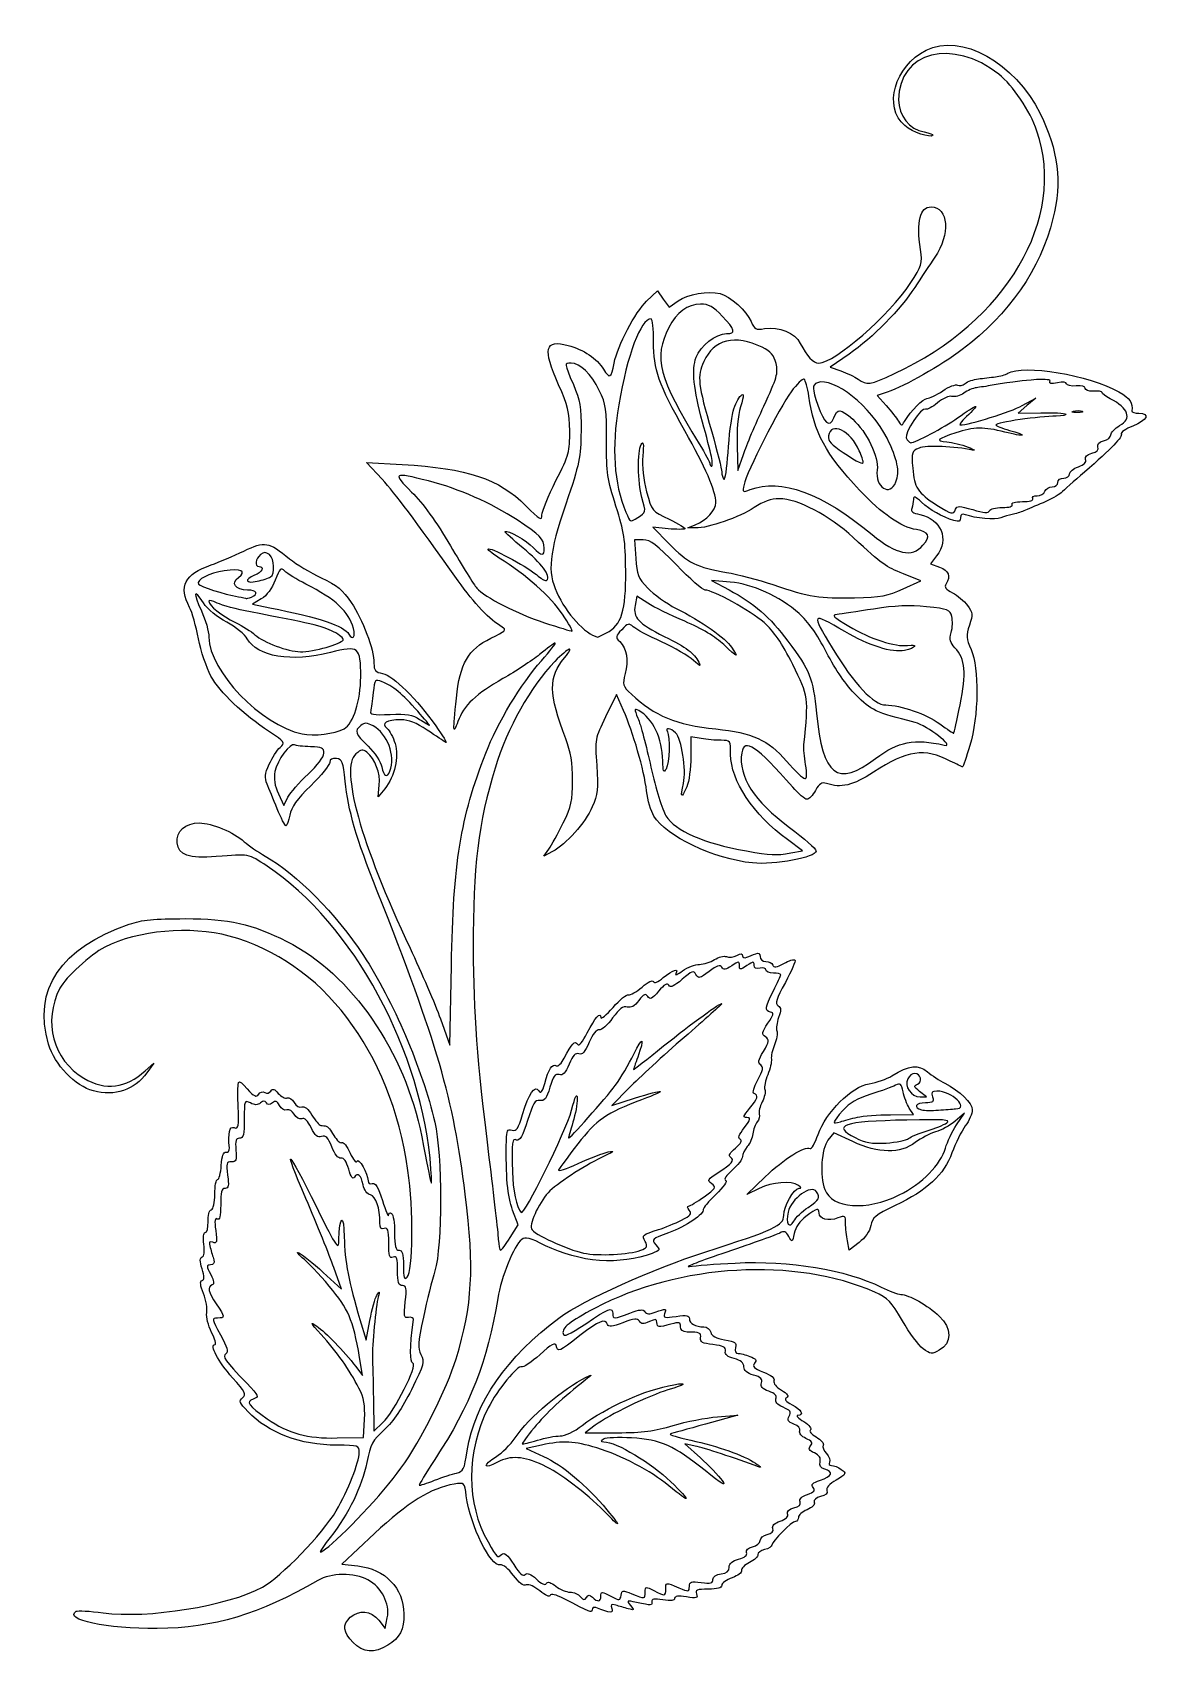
# Model space of a CAD drawing. Extents: x -1 to 99, y -1 to 145.
import ezdxf

# ---------------------------------------------------------------- set-up
doc = ezdxf.new("R2010")
doc.units = 0
doc.layers.get('0').update_dxf_attribs({"linetype": 'CONTINUOUS'})

msp = doc.modelspace()

# ---------------------------------------------------------------- linework, layer by layer
at = {"color": 7}
for points in [[(53.805585, 120.75457), (54.769255, 121.680611), (55.303158, 120.951491), (55.837058, 120.222368), (56.631803, 120.788278)], [(71.973451, 115.999199), (70.296815, 114.824812), (71.249101, 114.495122)], [(75.405784, 112.60115), (74.515652, 112.294347), (75.317591, 111.380987)], [(87.517991, 111.378219), (88.731415, 112.055516), (87.937665, 111.38004), (87.143915, 110.704561), (89.198252, 110.742764)], [(61.931182, 107.753589), (62.008499, 105.541027), (62.496523, 106.996235)], [(30.05459, 104.775183), (28.674735, 106.284964), (31.86561, 106.098324)], [(55.737363, 100.327018), (54.370616, 100.458347), (55.819635, 98.974206)], [(58.210315, 100.398424), (57.510582, 100.415198), (58.171906, 100.678903)], [(53.507418, 99.323319), (52.714316, 99.323319), (52.8252, 97.669673)], [(79.839047, 97.891658), (79.281134, 97.182387), (80.103631, 96.87193)], [(76.82421, 94.923224), (78.407927, 95.648272), (76.865935, 96.274985)], [(61.308861, 95.542415), (59.627249, 95.685155), (61.209066, 94.840732)], [(19.218665, 94.03407), (18.426161, 93.552121), (19.976707, 93.241635)], [(53.902433, 93.643008), (52.940114, 94.26421), (52.775948, 93.443375)], [(51.737802, 84.001089), (51.097505, 85.432694), (50.129096, 83.448319)], [(58.699543, 81.491011), (57.771837, 81.644546), (57.773424, 79.834452)], [(30.292463, 76.981608), (29.7102, 76.251382), (29.810395, 77.302029)], [(20.749671, 76.53329), (21.227919, 75.472724), (21.611593, 76.219375)], [(45.349798, 71.352794), (44.566179, 70.941377), (45.027842, 71.572453)], [(66.760479, 71.229366), (67.808292, 71.415333), (66.442275, 72.418083)], [(35.295692, 56.337933), (36.148621, 53.966089), (36.281349, 61.100433)], [(8.801069, 51.664502), (9.568718, 52.359777), (8.933361, 51.474092)], [(52.241233, 50.14137), (50.676051, 48.551693), (52.714332, 49.198967)], [(78.361521, 49.322953), (78.941832, 49.328827), (78.31427, 49.811429), (78.31427, 49.811437)], [(75.706785, 47.723256), (77.763407, 47.729579), (77.386402, 48.324892)], [(81.634957, 46.803527), (82.355206, 47.86186), (81.500199, 47.144424)], [(72.320385, 45.31269), (70.619546, 46.108609), (70.084334, 45.428199)], [(63.916108, 41.102198), (62.802169, 40.560244), (64.458702, 42.156626)], [(41.562592, 36.700738), (42.28343, 37.841796), (41.779653, 39.167631)], [(72.880252, 36.256373), (71.992358, 35.579143), (71.829036, 36.395763)], [(24.77184, 33.57222), (26.428928, 32.068519), (25.730981, 34.012066)], [(28.069797, 29.342673), (28.635269, 27.488944), (28.965432, 29.265441)], [(27.700364, 25.107694), (28.312099, 24.313944), (28.159157, 25.239985)], [(29.283141, 22.213922), (29.332457, 19.32015), (30.129742, 20.083997)], [(26.025169, 18.706108), (28.406418, 18.757694), (28.484835, 20.397819)], [(60.156415, 20.602668), (62.008499, 20.74654), (59.098082, 19.947268)], [(49.19372, 19.845973), (48.285191, 19.158656), (51.178095, 19.172494)], [(44.374536, 18.063131), (42.986402, 17.765429), (44.55995, 17.049009)], [(58.17204, 17.975728), (57.245999, 18.166022), (58.633511, 16.917387)], [(29.376727, 10.119429), (26.45536, 7.38061), (27.88848, 7.217685)], [(29.760373, 2.341708), (30.349968, 1.602285), (30.531186, 2.568255)]]:
    msp.add_lwpolyline(points, dxfattribs=at)
for points in [[(61.580649, 110.868018)], [(92.109888, 110.883769)], [(59.623164, 106.797798)], [(73.25329, 106.343275)], [(76.179569, 104.52441)], [(81.541898, 102.077586)], [(78.611103, 98.846455)], [(20.040834, 95.996739)], [(76.82421, 94.923248)], [(18.330609, 94.192251)], [(46.265208, 92.646675)], [(27.482776, 91.377439)], [(50.212001, 90.977289)], [(25.039736, 89.672901)], [(81.949216, 84.533602)], [(33.25558, 83.957626)], [(26.66737, 82.37968)], [(68.077596, 79.148839)], [(74.356629, 79.695611)], [(23.414903, 78.299082)], [(30.759358, 78.575167)], [(66.760402, 71.229366)], [(81.52152, 48.245289)], [(72.724124, 47.499532)], [(77.322878, 45.586796)], [(68.30428, 39.409624)], [(76.486541, 40.529626)], [(53.272918, 35.557098)], [(49.9589, 12.163457)], [(48.953534, 4.401828)], [(27.459943, 0.3488)]]:
    msp.add_lwpolyline(points, close=True, dxfattribs=at)
for points in [[(85.427915, 141.12442), (81.296941, 144.396211), (76.430232, 143.156867), (76.428621, 138.832681)], [(78.894324, 143.287446), (82.020093, 144.882094), (86.876535, 142.181198), (89.130479, 137.59464)], [(76.980764, 136.518199), (75.018278, 138.169521), (76.055657, 141.839266), (78.894324, 143.287446)], [(88.846123, 136.018991), (88.21687, 137.847944), (86.695195, 140.120715), (85.427915, 141.12442)], [(76.428621, 138.832681), (76.428092, 137.41825), (77.395829, 136.191036), (78.705456, 135.945347)], [(89.130479, 137.59464), (90.758677, 134.281419), (91.102815, 131.470245), (90.283027, 128.179807)], [(76.06398, 114.26213), (86.098266, 118.898256), (91.546143, 128.171248), (88.846123, 136.018991)], [(79.502175, 135.64659), (79.235869, 135.380281), (77.703627, 135.909951), (76.980764, 136.518199)], [(78.705456, 135.945347), (79.212792, 135.850171), (79.571316, 135.715728), (79.502175, 135.64659)], [(78.386578, 125.384127), (78.017486, 127.95606), (78.335846, 129.221236), (79.352127, 129.221236)], [(79.352127, 129.221236), (80.905456, 129.221236), (81.084468, 126.722826), (79.676564, 124.693181)], [(90.283027, 128.179807), (89.143438, 123.605754), (86.368639, 119.597592), (82.136702, 116.412544)], [(77.466867, 122.341419), (78.51439, 123.964307), (78.565886, 124.134667), (78.386578, 125.384127)], [(79.676564, 124.693181), (79.233816, 124.054913), (78.421627, 122.836528), (77.871701, 121.98566)], [(69.261532, 115.198319), (70.675709, 115.198319), (75.652998, 119.531266), (77.466867, 122.341419)], [(56.631803, 120.788278), (57.488958, 121.398624), (59.316117, 121.716957), (60.400324, 121.444838)], [(60.400324, 121.444838), (61.310184, 121.216479), (62.797031, 119.873039), (63.190064, 118.924172)], [(77.871701, 121.98566), (76.600156, 120.018279), (74.125421, 117.50653), (71.973451, 115.999199)], [(50.890151, 115.198319), (51.209617, 116.765679), (52.791119, 119.779715), (53.805585, 120.75457)], [(58.645563, 120.489986), (57.512379, 120.489986), (56.485523, 119.735106), (55.805499, 118.402149)], [(60.594259, 119.420511), (59.781543, 120.274851), (59.389547, 120.489986), (58.645563, 120.489986)], [(60.989292, 117.844153), (61.855853, 117.844153), (61.770747, 118.183764), (60.594259, 119.420511)], [(54.208638, 119.16707), (53.275714, 119.16707), (52.073106, 115.969899), (51.304039, 111.445098)], [(54.429644, 117.116548), (54.435439, 118.244335), (54.335976, 119.16707), (54.208638, 119.16707)], [(55.805499, 118.402149), (54.40521, 115.657355), (54.849138, 113.953883), (58.532522, 107.937842)], [(63.190064, 118.924172), (63.47464, 118.237144), (63.609559, 118.165685), (64.384653, 118.291466)], [(64.384653, 118.291466), (65.725897, 118.50912), (67.106983, 117.938379), (67.601179, 116.962219)], [(45.909365, 113.256806), (44.460718, 116.493409), (44.669324, 117.363269), (46.757069, 116.791629)], [(46.757069, 116.791629), (48.149862, 116.410269), (49.372086, 115.588539), (49.943097, 114.649589)], [(57.245999, 109.112902), (54.875972, 113.296459), (54.416743, 114.601522), (54.429644, 117.116548)], [(58.245087, 115.718323), (58.606743, 116.742311), (60.029101, 117.844153), (60.989292, 117.844153)], [(64.181456, 116.613879), (61.741775, 117.805717), (59.826644, 117.338335), (58.94039, 115.334812)], [(65.421677, 115.16051), (65.23736, 115.906394), (64.956896, 116.235059), (64.181456, 116.613879)], [(67.601179, 116.962219), (68.185758, 115.807535), (68.75921, 115.198319), (69.261532, 115.198319)], [(47.023859, 115.198319), (46.399924, 115.198319), (46.396272, 115.231974), (47.232787, 113.272118)], [(49.556162, 112.743049), (48.832151, 114.222877), (47.826102, 115.198319), (47.023859, 115.198319)], [(49.943097, 114.649589), (50.489146, 113.751685), (50.609508, 113.821424), (50.890151, 115.198319)], [(58.825929, 109.906652), (58.0166, 112.848025), (57.843399, 114.581001), (58.245087, 115.718323)], [(58.94039, 115.334812), (58.330846, 113.956835), (58.398865, 113.350596), (59.648609, 109.022602)], [(64.322201, 111.324051), (65.515606, 113.88689), (65.634171, 114.300598), (65.421677, 115.16051)], [(82.136702, 116.412544), (80.187104, 114.945237), (77.045571, 113.166334), (75.405784, 112.60115)], [(86.231267, 114.280603), (87.605277, 115.129789), (93.541191, 114.13908), (96.205815, 112.615845)], [(67.946434, 113.752498), (67.819826, 113.830746), (67.296477, 113.324865), (66.783439, 112.628315)], [(68.366979, 112.22146), (68.262288, 112.985283), (68.073042, 113.67425), (67.946434, 113.752498)], [(75.392928, 108.444885), (74.003159, 111.267907), (70.585351, 113.991848), (69.132511, 113.434342)], [(71.249101, 114.495122), (71.772857, 114.313793), (72.464538, 113.981114), (72.786169, 113.755834)], [(72.786169, 113.755834), (73.59559, 113.188893), (73.814173, 113.222656), (76.06398, 114.26213)], [(82.406085, 113.366775), (82.625232, 113.548649), (83.155795, 113.737493), (83.585121, 113.786428)], [(83.585121, 113.786428), (84.014445, 113.835365), (84.701211, 113.914502), (85.111262, 113.962291)], [(88.790476, 113.710781), (87.49071, 113.625045), (86.936741, 113.55405), (84.828811, 113.203051)], [(85.111262, 113.962291), (85.521316, 114.01008), (86.025318, 114.15332), (86.231267, 114.280603)], [(90.006104, 113.532785), (90.113294, 113.706219), (89.680981, 113.769521), (88.790476, 113.710781)], [(90.67465, 113.430611), (90.137792, 113.32324), (89.899141, 113.359713), (90.006104, 113.532785)], [(91.50954, 113.338613), (91.50954, 113.488089), (91.156531, 113.526988), (90.67465, 113.430611)], [(46.901552, 109.112902), (46.879857, 110.793612), (46.72802, 111.427747), (45.909365, 113.256806)], [(47.232787, 113.272118), (47.836593, 111.857467), (47.932848, 111.26896), (47.918447, 109.079935)], [(50.214885, 108.18532), (50.231765, 111.074028), (50.172652, 111.482989), (49.556162, 112.743049)], [(61.580649, 110.868018), (61.745294, 111.46953), (62.04616, 112.099574), (62.24924, 112.268114)], [(62.24924, 112.268114), (62.560885, 112.526757), (62.558845, 112.37114), (62.23617, 111.270351)], [(66.783439, 112.628315), (65.724868, 111.191093), (62.775081, 105.383576), (62.547881, 104.289376)], [(72.915759, 103.797261), (69.896154, 106.998201), (68.806224, 109.016718), (68.366979, 112.22146)], [(69.132511, 113.434342), (68.652316, 113.250072), (68.658512, 112.931019), (69.171534, 111.425384)], [(78.970944, 112.023319), (79.179409, 112.023319), (79.816799, 112.332249), (80.387362, 112.70983)], [(81.21714, 112.204349), (80.953385, 112.273323), (80.384954, 112.020937), (79.916756, 111.626973)], [(80.387362, 112.70983), (80.957925, 113.087412), (81.555902, 113.315287), (81.716197, 113.216219)], [(82.279101, 112.497428), (81.952743, 112.268839), (81.47486, 112.136952), (81.21714, 112.204349)], [(81.716197, 113.216219), (81.87649, 113.117151), (82.186941, 113.184903), (82.406085, 113.366775)], [(83.420696, 112.986458), (83.119177, 112.946082), (82.605459, 112.726018), (82.279101, 112.497428)], [(84.828811, 113.203051), (84.355869, 113.1243), (83.722218, 113.026833), (83.420696, 112.986458)], [(92.369436, 113.14679), (91.896494, 113.109857), (91.50954, 113.196177), (91.50954, 113.338613)], [(93.177651, 112.926611), (93.208075, 113.095762), (92.875656, 113.186324), (92.369436, 113.14679)], [(93.905255, 112.685637), (93.467235, 112.659575), (93.148602, 112.765107), (93.177651, 112.926611)], [(94.68454, 112.55466), (94.68454, 112.652196), (94.333862, 112.711135), (93.905255, 112.685637)], [(95.412145, 112.001882), (95.011962, 112.208373), (94.68454, 112.457122), (94.68454, 112.55466)], [(96.205815, 112.615845), (97.193373, 112.051306), (97.477056, 111.629886), (97.361626, 110.898839)], [(51.304039, 111.445098), (50.643568, 107.559229), (50.853917, 104.429716), (51.952258, 101.801012)], [(61.115728, 107.170963), (61.20679, 108.602833), (61.416004, 110.266506), (61.580649, 110.868018)], [(62.23617, 111.270351), (61.998638, 110.460054), (61.883139, 109.128256), (61.931182, 107.753589)], [(62.496523, 106.996235), (62.764937, 107.7966), (63.586492, 109.744118), (64.322201, 111.324051)], [(69.171534, 111.425384), (69.734689, 109.772619), (70.248018, 109.358131), (70.596525, 110.274769)], [(70.596525, 110.274769), (70.93345, 111.160952), (71.179523, 111.14346), (72.307437, 110.153138)], [(75.317591, 111.380987), (75.758659, 110.878639), (76.248517, 110.25211), (76.406163, 109.988702)], [(78.853787, 111.06993), (78.494591, 111.291926), (76.93265, 108.956245), (77.117742, 108.473899)], [(76.962712, 109.958838), (77.545054, 110.927676), (78.610846, 112.023319), (78.970944, 112.023319)], [(79.916756, 111.626973), (79.459267, 111.242023), (78.98093, 110.991351), (78.853787, 111.06993)], [(81.719957, 110.282154), (83.513935, 111.551688), (83.811412, 111.64412), (82.716031, 110.591653)], [(81.946102, 109.642069), (82.740415, 109.642069), (86.514247, 110.817962), (87.517991, 111.378219)], [(89.198252, 110.742764), (90.328136, 110.763772), (91.330246, 110.703307), (91.425162, 110.608393)], [(91.425162, 110.608393), (91.520076, 110.513476), (91.131406, 110.435969), (90.561451, 110.436157)], [(92.435582, 110.751996), (91.99902, 110.757393), (91.852456, 110.816686), (92.109888, 110.883769)], [(92.109888, 110.883756), (92.36732, 110.950838), (92.724507, 110.946427), (92.903638, 110.873966)], [(92.903638, 110.873966), (93.082769, 110.801489), (92.872145, 110.746603), (92.435582, 110.751996)], [(96.267749, 109.588229), (97.395758, 110.232227), (97.072061, 111.145378), (95.412145, 112.001882)], [(97.361626, 110.898839), (97.344402, 110.789699), (97.627951, 110.700402), (97.991753, 110.700402)], [(97.991753, 110.700402), (99.043024, 110.700402), (98.758864, 110.083208), (97.46206, 109.549906)], [(59.623164, 106.797798), (59.52503, 107.27074), (59.166276, 108.669725), (58.825929, 109.906652)], [(72.890515, 107.335463), (72.125967, 109.129774), (70.319254, 109.99955), (70.128395, 108.665182)], [(72.307437, 110.153138), (73.555222, 109.057567), (74.677595, 106.735637), (74.50409, 105.608774)], [(76.406163, 109.988702), (76.673416, 109.542157), (76.711043, 109.540138), (76.962712, 109.958838)], [(77.523726, 108.054569), (77.940757, 108.054569), (80.467869, 109.396096), (81.719957, 110.282154)], [(85.961421, 109.002303), (84.091515, 109.487348), (83.168051, 109.475397), (81.568652, 108.945445)], [(82.716031, 110.591653), (82.172463, 110.069381), (81.825997, 109.642069), (81.946102, 109.642069)], [(90.561451, 110.436157), (89.128603, 110.436686), (85.15954, 109.864028), (85.15954, 109.656848)], [(85.15954, 109.656848), (85.15954, 109.563561), (85.71134, 109.339653), (86.38576, 109.159273)], [(86.38576, 109.159273), (87.060177, 108.978893), (87.566034, 108.785366), (87.509882, 108.729216)], [(95.47829, 108.757016), (95.47829, 108.966288), (95.833546, 109.340335), (96.267749, 109.588229)], [(97.46206, 109.549906), (96.808015, 109.280936), (96.335038, 108.960309), (96.411, 108.837405)], [(45.670401, 104.64523), (46.852134, 106.980257), (46.925643, 107.247007), (46.901552, 109.112902)], [(47.918447, 109.079935), (47.903048, 106.739473), (47.792693, 106.210666), (46.554575, 102.54442)], [(51.047396, 102.366027), (50.275797, 104.764864), (50.198078, 105.308112), (50.214885, 108.18532)], [(53.381992, 103.143018), (53.00935, 104.485202), (52.973031, 107.265174), (53.320037, 107.885235)], [(53.320037, 107.885235), (53.518432, 108.23975), (53.556612, 107.972376), (53.465121, 106.869145)], [(60.024124, 102.666805), (60.024124, 103.674831), (59.061903, 105.90748), (57.245999, 109.112902)], [(58.532522, 107.937842), (59.061861, 107.073277), (59.494957, 106.269605), (59.494957, 106.151905)], [(59.648609, 109.022602), (60.146184, 107.299448), (60.55329, 105.682182), (60.55329, 105.42868)], [(70.128395, 108.665182), (70.065125, 108.222857), (70.369673, 107.877681), (71.451311, 107.165778)], [(76.179569, 104.52441), (76.546498, 105.48951), (76.339171, 106.52279), (75.392928, 108.444885)], [(77.117742, 108.473899), (77.206245, 108.243267), (77.388937, 108.054569), (77.523726, 108.054569)], [(83.042874, 107.394915), (81.533511, 107.725316), (78.895453, 107.824177), (78.256723, 107.574276)], [(81.568652, 108.945445), (79.882712, 108.386814), (79.698665, 108.201074), (80.755683, 108.12499)], [(80.755683, 108.12499), (81.228443, 108.090962), (82.085291, 107.880195), (82.659789, 107.656619)], [(87.509882, 108.729216), (87.453729, 108.673064), (86.756923, 108.795952), (85.961421, 109.002303)], [(96.411, 108.837405), (96.565066, 108.588119), (95.58977, 107.577012), (93.103769, 105.408735)], [(94.321061, 107.666076), (94.224636, 107.91735), (94.398444, 108.105493), (94.826172, 108.212845)], [(94.826172, 108.212845), (95.184836, 108.302867), (95.47829, 108.547741), (95.47829, 108.757016)], [(53.465121, 106.869145), (53.384966, 105.902554), (53.506947, 104.758744), (53.809307, 103.641726)], [(59.648273, 105.937902), (59.732595, 105.937902), (59.721295, 106.324855), (59.623164, 106.797798)], [(60.751728, 104.767666), (60.860869, 104.657612), (61.024669, 105.739097), (61.115728, 107.170963)], [(71.451311, 107.165778), (72.833129, 106.256302), (73.25329, 106.064521), (73.25329, 106.343275)], [(73.25329, 106.343275), (73.25329, 106.420708), (73.090043, 106.867193), (72.890515, 107.335463)], [(78.256723, 107.574276), (77.606596, 107.319916), (77.577799, 107.227386), (77.692747, 105.762171)], [(82.659789, 107.656619), (83.234287, 107.433047), (83.406676, 107.315278), (83.042874, 107.394915)], [(92.565207, 105.897325), (93.086084, 106.078904), (93.306625, 106.302527), (93.210885, 106.552024)], [(93.210885, 106.552024), (93.114805, 106.802407), (93.303376, 106.990655), (93.766775, 107.106961)], [(93.766775, 107.106961), (94.234233, 107.224288), (94.419052, 107.410716), (94.321061, 107.666076)], [(34.226844, 104.615088), (31.05145, 105.427216), (30.950834, 105.36119), (32.714732, 103.622798)], [(31.86561, 106.098324), (37.757936, 105.75367), (40.530243, 104.828718), (42.963251, 102.395711)], [(59.494957, 106.151905), (59.494957, 106.034202), (59.563947, 105.937902), (59.648273, 105.937902)], [(60.55329, 105.42868), (60.55329, 105.175174), (60.642587, 104.877719), (60.751728, 104.767666)], [(63.108075, 103.836917), (65.871923, 104.887728), (69.509674, 103.547079), (74.04704, 99.805487)], [(74.50409, 105.608774), (74.266859, 104.068065), (75.662621, 103.164733), (76.179569, 104.52441)], [(77.692747, 105.762171), (77.828717, 104.029052), (78.136448, 103.55852), (79.853528, 102.458282)], [(90.71579, 104.482694), (90.71579, 104.703179), (90.950976, 104.879569), (91.244957, 104.879569)], [(93.103769, 105.408735), (92.186125, 104.608371), (91.242671, 103.774933), (91.007208, 103.556652)], [(91.244957, 104.879569), (91.535999, 104.879569), (91.774124, 105.046515), (91.774124, 105.250559)], [(91.774124, 105.250559), (91.774124, 105.454606), (92.130113, 105.74565), (92.565207, 105.897325)], [(36.881705, 95.663456), (32.836855, 101.368765), (31.330786, 103.37882), (30.05459, 104.775183)], [(32.714732, 103.622798), (33.724159, 102.627967), (34.929027, 100.95683), (36.196124, 98.794152)], [(42.176843, 101.124504), (39.867694, 102.63551), (36.938818, 103.921483), (34.226844, 104.615088)], [(44.41363, 101.553632), (44.41363, 101.888197), (44.979177, 103.279416), (45.670401, 104.64523)], [(53.809307, 103.641726), (54.275045, 101.921151), (54.286245, 101.907451), (55.819588, 101.182294)], [(62.547881, 104.289376), (62.404556, 103.599126), (62.429549, 103.57894), (63.108075, 103.836917)], [(78.029551, 100.247035), (76.610345, 100.486808), (74.953725, 101.636909), (72.915759, 103.797261)], [(88.856397, 103.292069), (89.160593, 103.292069), (89.478014, 103.470662), (89.561776, 103.688944)], [(91.007208, 103.556652), (90.771742, 103.338371), (90.044283, 102.937164), (89.39063, 102.665083)], [(89.561776, 103.688944), (89.64554, 103.907225), (89.939458, 104.085819), (90.214932, 104.085819)], [(90.214932, 104.085819), (90.490402, 104.085819), (90.71579, 104.264412), (90.71579, 104.482694)], [(42.963251, 102.395711), (44.232348, 101.126613), (44.41363, 101.021362), (44.41363, 101.553632)], [(46.554575, 102.54442), (45.04114, 98.062923), (44.879609, 96.499429), (45.735253, 94.614111)], [(51.926387, 96.545194), (51.901701, 99.350846), (51.79944, 100.027983), (51.047396, 102.366027)], [(53.004066, 101.326389), (53.774589, 101.831254), (53.762423, 101.772778), (53.381992, 103.143018)], [(58.171906, 100.678903), (59.17497, 101.078877), (60.024124, 101.990234), (60.024124, 102.666805)], [(63.463707, 102.228235), (62.168495, 101.36124), (59.327383, 100.371651), (58.210315, 100.398424)], [(65.720129, 103.026353), (64.976171, 103.025559), (64.294798, 102.784553), (63.463707, 102.228235)], [(72.361052, 99.547587), (70.235977, 101.510441), (67.338834, 103.028073), (65.720129, 103.026353)], [(77.604334, 102.159057), (77.501239, 101.890401), (77.714065, 101.725211), (78.319217, 101.60418)], [(77.751128, 102.966335), (77.751128, 102.732729), (77.685069, 102.369453), (77.604334, 102.159057)], [(78.478732, 102.710316), (77.917082, 103.235802), (77.751128, 103.294196), (77.751128, 102.966335)], [(81.389149, 101.0588), (80.330574, 101.385346), (79.223359, 102.013634), (78.478732, 102.710316)], [(79.853528, 102.458282), (81.197691, 101.596997), (81.344754, 101.563837), (81.541898, 102.077586)], [(81.541898, 102.077586), (81.664104, 102.396047), (81.889013, 102.39081), (83.07963, 102.041791)], [(83.07963, 102.041791), (84.081474, 101.748108), (84.502416, 101.717573), (84.574346, 101.933356)], [(84.574346, 101.933356), (84.629413, 102.098565), (85.147825, 102.233735), (85.726371, 102.233735)], [(85.726371, 102.233735), (86.360262, 102.233735), (86.71329, 102.338875), (86.614749, 102.498319)], [(86.614749, 102.498319), (86.515845, 102.658347), (86.88179, 102.762902), (87.54079, 102.762902)], [(87.673003, 101.93805), (87.381961, 101.810267), (86.905711, 101.663812), (86.614669, 101.612599)], [(87.54079, 102.762902), (88.199791, 102.762902), (88.565736, 102.867457), (88.466832, 103.027485)], [(89.39063, 102.665083), (88.736977, 102.392999), (87.964044, 102.065836), (87.673003, 101.93805)], [(88.466832, 103.027485), (88.376895, 103.173006), (88.5522, 103.292069), (88.856397, 103.292069)], [(44.615037, 98.595714), (44.571806, 99.443228), (44.273684, 99.752425), (42.176843, 101.124504)], [(51.952258, 101.801012), (52.329453, 100.898259), (52.34201, 100.892594), (53.004066, 101.326389)], [(55.819588, 101.182294), (56.667651, 100.781223), (57.303604, 100.395159), (57.232817, 100.324372)], [(78.319217, 101.60418), (80.242079, 101.219609), (81.000174, 99.367792), (79.839047, 97.891658)], [(81.984461, 101.318171), (81.984461, 100.980729), (81.842599, 100.91892), (81.389149, 101.0588)], [(82.43552, 101.588096), (82.121174, 101.708723), (81.984461, 101.626911), (81.984461, 101.318171)], [(85.607782, 101.313493), (85.126883, 101.106134), (83.273373, 101.26658), (82.43552, 101.588096)], [(86.614669, 101.612599), (86.323628, 101.561384), (85.870529, 101.426788), (85.607782, 101.313493)], [(17.651882, 98.325048), (19.560144, 99.226119), (19.840025, 99.178721), (21.75871, 97.629565)], [(42.725684, 98.583755), (41.785521, 99.353259), (41.056668, 100.023226), (41.106013, 100.072571)], [(41.106013, 100.072571), (41.29246, 100.259015), (43.051378, 99.267087), (43.633962, 98.646954)], [(56.489542, 97.07436), (54.703252, 98.909555), (54.154602, 99.323319), (53.507418, 99.323319)], [(57.232817, 100.324372), (57.162028, 100.253586), (56.489076, 100.254766), (55.737363, 100.327018)], [(55.819635, 98.974206), (57.46505, 97.288914), (58.36997, 96.837225), (60.969959, 96.403443)], [(76.865935, 96.274985), (75.196697, 96.953414), (75.069898, 97.045529), (72.361052, 99.547587)], [(74.04704, 99.805487), (76.23315, 98.002781), (77.628144, 97.709657), (78.611103, 98.846455)], [(78.611103, 98.846455), (79.329473, 99.677254), (79.17311, 100.053833), (78.029551, 100.247035)], [(14.718481, 97.084168), (15.407323, 97.330096), (16.727353, 97.888491), (17.651882, 98.325048)], [(19.146, 98.000402), (18.697653, 97.628308), (18.611875, 96.942069), (19.013708, 96.942069)], [(19.93975, 98.000402), (19.62312, 98.263183), (19.462632, 98.263183), (19.146, 98.000402)], [(20.040834, 95.996739), (20.47126, 96.262759), (20.402993, 97.615944), (19.93975, 98.000402)], [(21.75871, 97.629565), (22.35897, 97.144914), (23.638402, 96.37649), (24.601896, 95.921957)], [(36.196124, 98.794152), (37.261871, 96.975142), (38.323343, 95.269405), (38.554951, 95.003625)], [(40.577249, 97.695613), (39.849645, 98.148759), (39.423038, 98.521777), (39.629233, 98.524542)], [(39.629233, 98.524542), (40.128579, 98.531235), (43.332006, 96.77118), (44.081935, 96.078096)], [(46.265208, 92.646675), (45.228761, 94.198765), (42.963722, 96.209337), (40.577249, 97.695613)], [(44.852519, 95.705184), (45.225518, 96.078186), (44.366577, 97.240722), (42.725684, 98.583755)], [(43.633962, 98.646954), (44.389056, 97.843192), (44.654129, 97.829346), (44.615037, 98.595714)], [(52.8252, 97.669673), (52.923636, 96.201712), (53.044368, 95.902013), (53.900417, 95.000651)], [(12.780672, 93.267398), (11.791162, 95.180893), (12.323327, 96.229059), (14.718481, 97.084168)], [(15.886068, 96.5518), (14.545433, 96.356731), (13.352381, 95.738638), (13.586209, 95.360297)], [(17.168443, 95.964565), (17.958843, 96.518182), (17.403324, 96.772571), (15.886068, 96.5518)], [(18.616833, 96.148319), (17.632763, 95.774177), (17.805816, 95.376566), (18.850209, 95.612114)], [(19.013708, 96.942069), (19.53784, 96.942069), (19.263988, 96.394365), (18.616833, 96.148319)], [(21.324375, 96.521283), (20.972611, 96.873047), (20.87692, 96.782961), (20.469713, 95.716709)], [(23.211367, 95.364192), (22.391384, 95.782731), (21.542236, 96.303423), (21.324375, 96.521283)], [(44.081935, 96.078096), (44.408783, 95.776021), (44.755546, 95.608211), (44.852519, 95.705184)], [(50.212001, 90.977289), (51.561775, 91.675283), (51.957925, 92.961886), (51.926387, 96.545194)], [(59.051214, 94.825402), (58.84626, 94.825402), (57.693507, 95.837433), (56.489542, 97.07436)], [(60.969959, 96.403443), (61.977717, 96.235308), (63.848914, 95.7449), (65.128172, 95.313648)], [(80.103631, 96.87193), (80.931319, 96.559513), (81.119898, 96.070388), (80.680383, 95.375992)], [(14.033842, 93.665051), (13.162479, 95.007189), (13.063321, 94.627203), (13.846104, 92.945627)], [(13.586209, 95.360297), (13.729484, 95.128477), (15.866569, 94.446706), (17.161625, 94.219673)], [(17.987773, 94.825402), (16.893893, 94.825402), (16.441021, 95.455057), (17.168443, 95.964565)], [(18.330609, 94.192251), (19.010649, 94.453207), (18.809114, 94.825402), (17.987773, 94.825402)], [(18.850209, 95.612114), (19.342368, 95.723115), (19.878149, 95.896195), (20.040834, 95.996739)], [(20.469713, 95.716709), (20.183119, 94.966271), (19.713983, 94.335293), (19.218665, 94.03407)], [(27.482776, 91.377439), (27.035993, 92.935285), (25.908797, 93.987363), (23.211367, 95.364192)], [(24.601896, 95.921957), (26.021089, 95.252445), (26.533168, 94.831265), (27.298899, 93.703696)], [(40.839406, 91.503974), (39.729198, 92.142109), (38.352177, 93.58934), (36.881705, 95.663456)], [(38.554951, 95.003625), (39.262129, 94.192111), (42.214781, 92.679845), (44.634052, 91.890077)], [(45.735253, 94.614111), (46.588217, 92.734699), (48.321092, 90.834475), (49.387784, 90.608841)], [(53.900417, 95.000651), (54.4308, 94.442195), (55.579124, 93.622228), (56.452249, 93.178503)], [(64.347386, 91.896999), (63.134481, 92.96464), (59.769198, 94.825402), (59.051214, 94.825402)], [(61.209066, 94.840732), (63.446258, 93.646448), (64.874809, 92.399797), (66.494186, 90.228579)], [(67.495142, 92.714728), (65.728313, 94.269954), (63.317485, 95.37192), (61.308861, 95.542415)], [(65.128172, 95.313648), (68.451174, 94.193429), (69.34168, 94.049453), (72.460956, 94.128108)], [(72.460956, 94.128108), (74.838933, 94.188071), (75.469295, 94.302945), (76.82421, 94.923248)], [(80.680383, 95.375992), (80.50521, 95.099232), (80.657814, 94.890585), (81.260939, 94.582242)], [(13.582045, 90.456295), (13.371344, 91.557523), (13.010727, 92.822517), (12.780672, 93.267398)], [(16.118502, 91.931725), (15.248989, 92.397239), (14.397065, 93.105584), (14.033842, 93.665051)], [(15.262329, 93.65919), (14.851733, 93.871518), (14.515791, 93.943876), (14.515791, 93.819983)], [(14.515791, 93.819983), (14.515791, 93.438292), (15.647226, 92.533145), (16.897041, 91.914985)], [(18.238891, 92.855304), (17.012378, 93.085113), (15.672925, 93.446865), (15.262329, 93.65919)], [(17.161625, 94.219673), (17.525427, 94.155895), (17.843112, 94.0875), (17.867588, 94.067683)], [(17.867588, 94.067683), (17.892062, 94.047866), (18.100427, 94.10392), (18.330609, 94.192251)], [(19.976707, 93.241635), (24.47842, 92.3402), (26.607688, 91.626531), (27.081163, 90.860433)], [(27.298899, 93.703696), (28.321217, 92.198296), (29.33238, 89.487518), (29.33238, 88.252239)], [(52.775948, 93.443375), (52.559281, 92.360036), (53.052498, 91.836743), (55.393915, 90.665789)], [(57.230833, 92.018223), (55.929485, 92.570194), (54.431705, 93.301346), (53.902433, 93.643008)], [(56.452249, 93.178503), (58.69292, 92.039787), (60.919352, 90.483529), (61.436147, 89.694803)], [(78.930362, 93.322145), (77.390837, 93.480496), (76.114225, 93.426637), (74.179332, 93.121708)], [(81.199535, 92.444152), (81.047982, 93.055503), (80.87609, 93.122012), (78.930362, 93.322145)], [(81.260939, 94.582242), (81.710948, 94.352179), (82.316301, 93.840414), (82.606168, 93.444989)], [(82.606168, 93.444989), (83.084985, 92.791807), (83.101069, 92.628672), (82.781981, 91.661824)], [(13.846104, 92.945627), (14.211589, 92.160492), (14.51295, 91.101392), (14.515791, 90.592069)], [(17.96123, 90.448836), (17.756461, 90.83145), (16.927233, 91.498751), (16.118502, 91.931725)], [(16.897041, 91.914985), (17.551885, 91.591098), (18.339039, 91.096177), (18.646273, 90.815157)], [(25.699589, 91.084863), (24.747496, 91.570582), (23.44165, 91.880462), (18.238891, 92.855304)], [(44.634052, 91.890077), (45.89531, 91.478341), (47.007486, 91.136914), (47.105554, 91.13135)], [(47.105554, 91.13135), (47.203619, 91.125794), (46.825464, 91.807684), (46.265208, 92.646675)], [(52.607829, 91.525315), (52.2258, 91.871046), (52.110677, 91.842405), (51.570271, 91.267166)], [(60.736562, 89.922665), (59.998978, 90.629396), (58.762172, 91.368697), (57.230833, 92.018223)], [(66.917813, 88.130642), (65.940241, 90.083375), (65.236794, 91.11411), (64.347386, 91.896999)], [(69.962371, 89.209705), (69.107039, 90.865788), (68.311154, 91.996448), (67.495142, 92.714728)], [(71.602208, 91.094949), (68.561559, 92.880648), (68.521985, 92.829187), (70.469424, 89.621889)], [(70.903327, 92.640589), (70.382532, 92.587577), (70.566219, 92.402821), (71.961661, 91.576104)], [(74.179332, 93.121708), (72.724124, 92.892375), (71.249921, 92.675871), (70.903327, 92.640589)], [(81.148222, 91.002416), (81.266628, 91.431568), (81.289721, 92.08035), (81.199535, 92.444152)], [(14.701725, 87.100709), (14.2966, 87.845056), (13.792743, 89.35507), (13.582045, 90.456295)], [(14.515791, 90.592069), (14.532804, 87.543524), (19.207063, 82.691608), (22.874368, 81.915794)], [(25.421636, 89.21292), (21.955853, 88.318377), (18.823721, 88.837257), (17.96123, 90.448836)], [(18.646273, 90.815157), (19.412758, 90.11407), (21.59294, 89.29651), (22.735999, 89.281527)], [(25.039736, 89.672901), (25.787502, 89.894963), (26.46816, 90.188055), (26.552311, 90.324215)], [(26.552311, 90.324215), (26.636461, 90.460375), (26.252737, 90.802666), (25.699589, 91.084863)], [(27.081163, 90.860433), (27.435228, 90.287541), (27.69825, 90.626131), (27.482776, 91.377439)], [(36.731033, 85.120324), (37.060296, 88.249929), (37.773623, 89.488063), (39.825911, 90.492154)], [(39.825911, 90.492154), (41.1314, 91.130871), (41.261885, 91.261139), (40.839406, 91.503974)], [(49.387784, 90.608841), (49.43139, 90.599607), (49.802288, 90.765418), (50.212001, 90.977289)], [(51.570271, 91.267166), (51.009489, 90.670242), (50.995673, 90.586888), (51.391833, 90.190727)], [(55.141768, 90.173791), (53.98444, 90.703247), (52.844168, 91.311431), (52.607829, 91.525315)], [(55.393915, 90.665789), (57.412967, 89.656055), (58.075475, 89.160543), (58.495422, 88.346071)], [(76.958828, 89.401745), (75.874655, 89.16362), (73.744055, 89.837093), (71.602208, 91.094949)], [(71.961661, 91.576104), (73.902591, 90.42622), (76.141043, 89.696099), (77.233796, 89.856482)], [(81.480832, 89.638928), (81.046675, 90.101065), (80.977626, 90.384122), (81.148222, 91.002416)], [(82.781981, 91.661824), (82.469374, 90.714618), (82.486222, 90.474252), (82.935215, 89.475567)], [(22.735999, 89.281527), (23.255288, 89.274727), (24.291971, 89.450839), (25.039736, 89.672901)], [(28.141832, 87.045676), (28.141832, 89.735533), (27.971673, 89.871105), (25.421636, 89.21292)], [(44.196516, 89.042227), (43.515563, 88.480855), (42.036569, 87.505167), (40.909862, 86.874032)], [(45.601178, 90.062902), (45.509564, 90.062902), (44.877466, 89.603599), (44.196516, 89.042227)], [(44.363084, 88.475749), (45.135649, 89.348683), (45.69279, 90.062902), (45.601178, 90.062902)], [(46.42848, 88.727955), (47.445173, 89.936225), (46.797894, 89.697973), (45.562647, 88.409256)], [(51.391833, 90.190727), (52.025434, 89.55713), (52.205684, 88.511891), (51.887152, 87.318503)], [(58.007896, 88.512547), (57.588851, 88.89678), (56.299095, 89.644339), (55.141768, 90.173791)], [(61.436147, 89.694803), (62.094779, 88.689601), (61.986729, 88.724796), (60.736562, 89.922665)], [(66.494186, 90.228579), (68.506266, 87.530834), (68.730873, 86.963623), (69.046042, 83.784257)], [(72.601278, 85.388738), (71.730206, 86.25981), (70.761527, 87.662396), (69.962371, 89.209705)], [(70.469424, 89.621889), (72.472608, 86.322778), (74.177393, 84.506652), (75.271053, 84.506652)], [(77.233796, 89.856482), (78.210735, 89.999865), (77.985406, 89.627218), (76.958828, 89.401745)], [(81.949216, 84.533602), (82.536392, 87.345412), (82.417444, 88.641952), (81.480832, 89.638928)], [(82.935215, 89.475567), (83.673029, 87.834457), (83.613853, 83.479968), (82.818248, 80.868631)], [(29.33238, 88.252239), (29.33238, 87.612739), (29.463534, 87.456984), (30.11107, 87.327475)], [(30.11107, 87.327475), (31.043425, 87.141005), (33.224425, 84.996494), (34.87543, 82.642824)], [(39.364579, 80.186758), (40.415385, 82.896877), (42.531863, 86.406622), (44.363084, 88.475749)], [(45.562647, 88.409256), (43.34456, 86.095155), (41.341485, 82.515316), (40.203911, 78.832279)], [(46.554932, 81.463944), (45.010432, 85.547663), (44.984935, 87.012396), (46.42848, 88.727955)], [(51.887152, 87.318503), (51.618957, 86.313708), (51.646111, 86.223565), (52.441192, 85.479332)], [(58.495422, 88.346071), (58.713174, 87.923751), (58.612569, 87.958104), (58.007896, 88.512547)], [(67.922889, 80.934777), (68.35966, 85.216008), (68.352977, 85.263855), (66.917813, 88.130642)], [(19.946541, 82.099542), (17.592689, 83.648285), (15.488974, 85.654274), (14.701725, 87.100709)], [(26.66737, 82.37968), (27.470431, 82.809466), (28.141832, 84.934139), (28.141832, 87.045676)], [(30.056923, 86.599363), (29.419481, 86.841719), (29.391615, 86.806934), (29.266213, 85.612465)], [(33.25558, 83.957626), (31.928379, 85.468037), (30.986468, 86.245951), (30.056923, 86.599363)], [(40.909862, 86.874032), (38.516679, 85.533471), (37.37261, 84.44298), (36.864832, 83.018432)], [(29.266213, 85.612465), (29.19472, 84.931507), (29.091083, 84.195767), (29.035907, 83.977485)], [(36.864832, 83.018432), (36.427346, 81.79109), (36.409789, 82.066932), (36.731033, 85.120324)], [(52.441192, 85.479332), (54.53008, 83.524034), (56.458075, 82.728678), (60.009511, 82.357177)], [(77.902752, 82.93589), (74.303017, 83.859431), (73.982112, 84.007904), (72.601278, 85.388738)], [(75.271053, 84.506652), (76.597346, 84.506652), (78.926822, 83.691497), (80.132653, 82.805429)], [(81.371869, 81.966583), (81.398703, 81.986321), (81.658508, 83.141492), (81.949216, 84.533602)], [(29.035907, 83.977485), (28.952545, 83.647714), (29.24873, 83.593628), (30.787665, 83.657599)], [(31.753188, 83.179685), (30.462932, 83.174261), (29.958379, 82.858584), (30.509266, 82.401389)], [(30.787665, 83.657599), (32.272835, 83.719334), (32.796999, 83.631431), (33.433499, 83.213919)], [(34.109761, 82.247679), (33.142285, 82.898742), (32.424801, 83.182502), (31.753188, 83.179685)], [(34.313913, 82.67391), (34.361578, 82.663273), (33.885328, 83.240943), (33.25558, 83.957626)], [(33.433499, 83.213919), (33.870061, 82.92755), (34.266248, 82.684546), (34.313913, 82.67391)], [(50.129096, 83.448319), (49.169558, 81.482123), (49.162269, 81.441946), (49.333552, 79.062829)], [(53.80673, 76.789912), (53.573574, 78.656042), (52.580828, 82.116218), (51.737802, 84.001089)], [(53.094075, 84.004677), (52.672933, 84.230064), (52.668339, 84.180741), (53.0299, 83.315405)], [(53.0299, 83.315405), (53.244086, 82.802788), (53.769945, 80.828375), (54.19848, 78.92782)], [(55.25798, 79.479569), (55.224651, 81.498125), (54.34656, 83.334365), (53.094075, 84.004677)], [(69.046042, 83.784257), (69.60752, 78.120198), (70.91639, 77.112492), (74.356629, 79.695611)], [(20.901563, 80.702637), (21.373725, 81.129936), (21.335736, 81.185504), (19.946541, 82.099542)], [(22.874368, 81.915794), (23.949134, 81.688427), (25.798334, 81.914471), (26.66737, 82.37968)], [(28.150852, 82.662054), (27.555997, 82.168368), (27.633282, 81.949327), (28.80891, 80.796977)], [(29.252352, 82.628306), (28.686906, 82.929569), (28.480795, 82.935884), (28.150852, 82.662054)], [(30.759358, 78.575167), (31.288736, 79.954702), (30.552141, 81.935788), (29.252352, 82.628306)], [(30.509266, 82.401389), (30.733765, 82.215072), (31.054159, 81.606321), (31.221251, 81.048614)], [(35.773016, 81.143345), (35.623262, 81.235897), (34.874798, 81.732848), (34.109761, 82.247679)], [(34.87543, 82.642824), (35.518857, 81.725556), (35.92277, 81.050791), (35.773016, 81.143345)], [(56.402999, 82.004485), (55.958999, 82.448485), (55.41015, 82.527114), (55.668085, 82.10977)], [(55.668085, 82.10977), (55.937338, 81.674107), (55.852454, 79.276146), (55.549356, 78.755595)], [(57.108609, 77.472929), (57.386127, 78.703408), (56.958635, 81.448852), (56.402999, 82.004485)], [(60.009511, 82.357177), (63.342499, 82.008525), (64.685783, 81.395964), (66.374174, 79.454782)], [(66.927108, 77.124737), (63.674292, 80.839194), (62.564116, 81.58675), (62.349478, 80.207173)], [(74.356629, 79.695611), (76.428044, 81.250941), (77.815847, 81.521623), (80.529332, 80.89955)], [(80.529332, 80.89955), (81.572129, 80.660486), (79.000445, 82.654267), (77.902752, 82.93589)], [(80.132653, 82.805429), (80.787388, 82.324316), (81.345037, 81.946835), (81.371869, 81.966583)], [(19.926436, 79.185627), (20.19231, 79.775233), (20.631116, 80.457887), (20.901563, 80.702637)], [(22.20286, 80.92603), (21.825083, 81.159509), (20.635773, 79.536007), (20.446845, 78.528923)], [(23.633952, 80.759472), (22.973629, 80.772728), (22.329638, 80.847679), (22.20286, 80.92603)], [(23.414903, 78.299082), (24.251146, 79.084323), (24.834541, 79.858825), (24.834541, 80.183757)], [(24.834541, 80.183757), (24.834541, 80.658274), (24.666735, 80.738742), (23.633952, 80.759472)], [(27.708386, 80.111396), (26.258521, 78.808146), (28.135958, 72.076196), (32.57015, 62.678527)], [(28.683405, 80.262958), (28.331194, 80.555269), (28.17522, 80.531023), (27.708386, 80.111396)], [(29.810395, 77.302029), (29.914062, 78.38908), (29.439743, 79.635255), (28.683405, 80.262958)], [(28.80891, 80.796977), (29.394087, 80.223386), (29.944751, 79.394664), (30.032608, 78.955371)], [(31.221251, 81.048614), (31.586993, 79.827879), (31.195666, 78.114334), (30.292463, 76.981608)], [(36.281349, 61.100433), (36.454165, 70.389721), (37.088522, 74.316616), (39.364579, 80.186758)], [(47.158426, 77.749379), (47.156045, 79.312013), (46.996019, 80.297697), (46.554932, 81.463944)], [(60.487145, 81.334565), (60.014202, 81.336153), (59.209781, 81.406566), (58.699543, 81.491011)], [(61.349625, 80.074881), (61.34698, 81.315256), (61.335814, 81.331689), (60.487145, 81.334565)], [(66.442275, 72.418083), (63.367706, 74.675024), (61.354504, 77.70187), (61.349625, 80.074881)], [(62.349478, 80.207173), (62.019868, 78.08863), (63.425607, 75.895266), (66.642051, 73.509502)], [(68.077596, 79.148839), (67.962814, 79.840063), (67.893195, 80.643735), (67.922889, 80.934777)], [(81.063055, 79.477206), (78.728626, 80.667365), (77.197326, 80.444472), (74.179253, 78.475221)], [(82.818248, 80.868631), (82.496808, 79.813605), (82.202883, 78.950402), (82.165082, 78.950402)], [(19.737391, 77.407532), (19.500396, 77.976016), (19.537236, 78.32254), (19.926436, 79.185627)], [(25.363631, 79.357937), (25.363631, 79.125276), (24.598152, 78.18066), (23.662569, 77.258791)], [(25.958944, 79.696408), (25.55456, 79.753841), (25.363631, 79.645285), (25.363631, 79.357937)], [(26.7492, 77.656806), (26.574083, 79.413023), (26.493711, 79.620459), (25.958944, 79.696408)], [(30.032608, 78.955371), (30.207611, 78.080354), (30.50898, 77.922691), (30.759358, 78.575167)], [(40.203911, 78.832279), (38.713937, 74.008311), (38.215184, 69.900673), (38.242505, 62.678527)], [(49.333552, 79.062829), (49.486039, 76.944752), (49.438674, 76.50811), (48.93174, 75.358662)], [(54.19848, 78.92782), (54.627015, 77.027265), (55.232107, 75.060519), (55.543127, 74.557276)], [(55.549356, 78.755595), (55.333342, 78.384609), (55.273609, 78.533024), (55.25798, 79.479569)], [(57.773424, 79.834452), (57.774218, 78.838901), (57.610235, 77.633589), (57.408747, 77.155982)], [(66.374174, 79.454782), (67.121736, 78.595289), (67.857785, 77.892069), (68.009836, 77.892069)], [(68.009836, 77.892069), (68.192544, 77.892069), (68.215521, 78.318246), (68.077596, 79.148839)], [(82.165082, 78.950402), (82.127278, 78.950402), (81.631367, 79.187463), (81.063055, 79.477206)], [(20.647171, 75.184609), (20.308693, 76.018869), (19.899292, 77.019184), (19.737391, 77.407532)], [(20.446845, 78.528923), (20.325261, 77.880829), (20.418201, 77.268361), (20.749671, 76.53329)], [(21.611593, 76.219375), (21.822612, 76.630035), (22.634102, 77.565904), (23.414903, 78.299082)], [(23.662569, 77.258791), (22.411146, 76.025716), (21.913803, 75.328391), (21.781041, 74.620699)], [(29.632436, 67.7834), (27.714787, 72.62768), (27.010024, 75.041083), (26.7492, 77.656806)], [(46.32551, 73.912921), (47.054114, 75.40271), (47.161117, 75.895573), (47.158426, 77.749379)], [(57.408747, 77.155982), (56.939212, 76.042996), (56.815559, 76.173579), (57.108609, 77.472929)], [(69.945919, 77.462385), (69.534699, 77.604612), (69.316293, 77.466486), (68.966038, 76.842694)], [(74.179253, 78.475221), (72.325585, 77.265726), (71.255062, 77.009601), (69.945919, 77.462385)], [(54.454748, 74.537544), (54.200981, 74.954831), (53.909373, 75.968397), (53.80673, 76.789912)], [(68.196185, 76.039985), (68.020658, 76.039985), (67.449573, 76.528123), (66.927108, 77.124737)], [(68.966038, 76.842694), (68.718144, 76.401205), (68.371709, 76.039985), (68.196185, 76.039985)], [(21.431582, 73.663254), (21.338636, 73.665636), (20.985653, 74.350351), (20.647171, 75.184609)], [(21.781041, 74.620699), (21.681782, 74.09162), (21.524527, 73.66077), (21.431582, 73.663254)], [(48.93174, 75.358662), (48.300074, 73.926396), (46.573133, 71.995067), (45.349798, 71.352794)], [(63.30574, 70.324898), (59.834891, 70.680495), (55.564249, 72.713117), (54.454748, 74.537544)], [(55.543127, 74.557276), (56.384193, 73.196405), (58.870646, 72.110153), (62.760254, 71.404345)], [(11.655413, 72.127483), (11.53753, 73.139504), (12.415092, 73.924774), (13.655816, 73.917508)], [(13.655816, 73.917508), (14.801994, 73.910788), (16.732772, 73.103875), (17.690712, 72.231224)], [(45.027842, 71.572453), (45.28176, 71.919544), (45.865709, 72.972753), (46.32551, 73.912921)], [(66.642051, 73.509502), (67.949855, 72.539453), (69.019878, 71.589), (69.019878, 71.397387)], [(15.17717, 70.898049), (12.70261, 70.69006), (11.785561, 71.010201), (11.655413, 72.127483)], [(17.690712, 72.231224), (18.054514, 71.899812), (18.900778, 71.316427), (19.571296, 70.934813)], [(62.760254, 71.404345), (64.98993, 70.999747), (65.372387, 70.983017), (66.760402, 71.229366)], [(69.019878, 71.397387), (69.019878, 70.822799), (65.286099, 70.122002), (63.30574, 70.324898)], [(19.736901, 70.037452), (18.038904, 71.16095), (18.120906, 71.145471), (15.17717, 70.898049)], [(19.571296, 70.934813), (22.43807, 69.303239), (25.885411, 65.815834), (28.390951, 62.012666)], [(34.446866, 42.834777), (33.720871, 53.366741), (27.474638, 64.917704), (19.736901, 70.037452)], [(37.526325, 40.586644), (36.453281, 49.246234), (35.031661, 54.14413), (29.632436, 67.7834)], [(0.12527, 54.061445), (-1.326011, 58.954683), (1.199365, 62.705557), (7.371962, 64.824753)], [(16.342419, 63.758432), (12.82689, 64.70051), (8.140931, 64.28296), (5.159532, 62.761963)], [(7.371962, 64.824753), (8.517295, 65.217974), (9.587773, 65.32436), (12.399045, 65.32436)], [(12.399045, 65.32436), (16.343578, 65.32436), (18.346823, 64.875492), (21.517846, 63.281105)], [(5.159532, 62.761963), (3.90048, 62.119645), (1.641523, 60.048928), (1.138326, 59.075849)], [(32.386585, 42.728536), (30.821376, 53.490344), (24.695341, 61.520049), (16.342419, 63.758432)], [(21.517846, 63.281105), (27.315999, 60.365796), (32.124563, 53.395687), (33.615582, 45.745194)], [(32.57015, 62.678527), (33.600086, 60.495714), (34.82658, 57.642448), (35.295692, 56.337933)], [(38.242505, 62.678527), (38.265259, 56.666662), (38.545558, 52.937571), (39.654575, 43.89311)], [(28.390951, 62.012666), (31.037398, 57.995608), (33.673439, 51.839424), (34.790118, 47.06811)], [(57.040552, 60.642116), (57.489474, 60.961778), (58.170006, 61.223319), (58.552842, 61.223319)], [(58.552842, 61.223319), (58.935681, 61.223319), (59.54146, 61.415004), (59.899018, 61.649285)], [(60.548695, 60.966181), (60.3992, 61.208068), (60.101422, 61.107407), (59.412883, 60.582233)], [(59.899018, 61.649285), (60.256579, 61.883565), (60.737263, 62.003056), (60.96721, 61.914818)], [(60.96721, 61.914818), (61.197157, 61.826579), (61.614796, 61.877207), (61.895294, 62.027327)], [(62.14079, 61.115358), (62.14079, 61.511304), (62.080746, 61.509418), (61.44605, 61.093556)], [(61.895294, 62.027327), (62.260541, 62.222801), (62.405294, 62.214495), (62.405294, 61.998069)], [(62.405294, 61.998069), (62.405294, 61.83186), (62.583888, 61.768141), (62.802169, 61.856469)], [(62.802169, 61.856469), (63.020451, 61.9448), (63.377638, 62.089337), (63.595919, 62.177668)], [(63.463707, 61.146227), (63.463707, 61.498319), (63.380818, 61.49445), (62.802249, 61.115358)], [(63.992874, 60.882072), (63.634948, 60.788473), (63.463707, 60.87395), (63.463707, 61.146227)], [(63.595919, 62.177668), (63.850676, 62.280758), (63.992794, 62.186002), (63.992794, 61.913085)], [(63.992794, 61.913085), (63.992794, 61.670454), (64.210525, 61.487902), (64.499913, 61.487902)], [(64.499913, 61.487902), (64.778827, 61.487902), (65.061743, 61.339074), (65.128611, 61.157173)], [(65.128611, 61.157173), (65.22031, 60.907729), (65.462137, 60.942273), (66.112538, 61.297725)], [(66.112538, 61.297725), (66.586828, 61.556932), (67.041517, 61.702376), (67.122955, 61.620934)], [(67.122955, 61.620934), (67.204394, 61.539496), (66.815586, 60.629647), (66.258937, 59.599049)], [(53.396571, 59.184246), (53.94529, 59.66107), (54.350579, 59.855177), (54.4121, 59.670614)], [(54.4121, 59.670614), (54.475941, 59.47909), (54.812115, 59.613922), (55.305187, 60.028815)], [(55.305187, 60.028815), (56.132759, 60.725172), (56.755191, 60.919871), (56.420009, 60.377533)], [(56.999973, 59.881212), (56.282513, 59.251273), (55.956017, 59.103898), (55.808107, 59.343224)], [(56.420009, 60.377533), (56.312385, 60.203395), (56.591629, 60.322457), (57.040552, 60.642116)], [(58.233905, 60.309633), (58.017548, 60.696245), (57.869831, 60.644958), (56.999973, 59.881212)], [(59.412883, 60.582233), (58.577207, 59.944831), (58.454002, 59.916346), (58.233905, 60.309633)], [(61.44605, 61.093556), (60.912158, 60.743738), (60.704397, 60.714247), (60.548695, 60.966181)], [(62.802249, 61.115358), (62.189508, 60.713874), (62.14079, 60.713874), (62.14079, 61.115358)], [(64.52204, 60.72501), (64.52204, 60.89019), (64.288728, 60.959439), (63.992874, 60.882072)], [(65.183499, 60.429569), (64.819697, 60.429569), (64.52204, 60.562516), (64.52204, 60.72501)], [(65.844957, 60.288482), (65.844957, 60.366079), (65.547301, 60.429569), (65.183499, 60.429569)], [(65.183499, 58.842069), (65.547301, 59.559997), (65.844957, 60.210883), (65.844957, 60.288482)], [(1.138326, 59.075849), (-0.406992, 56.087539), (0.514369, 52.63832), (3.292883, 51.010002)], [(50.796018, 57.360862), (51.395916, 58.042381), (52.020994, 58.552908), (52.185081, 58.495367)], [(52.185081, 58.495367), (52.349167, 58.437822), (52.894336, 58.747819), (53.396571, 59.184246)], [(53.911815, 58.33273), (53.711229, 58.638096), (53.559064, 58.569775), (53.11149, 57.973389)], [(54.881941, 58.814258), (54.300049, 58.122717), (54.111303, 58.029033), (53.911815, 58.33273)], [(55.808107, 59.343224), (55.663079, 59.577885), (55.396268, 59.425499), (54.881941, 58.814258)], [(64.926139, 56.943239), (64.377615, 57.059362), (64.413209, 57.321974), (65.183499, 58.842069)], [(66.258937, 59.599049), (65.452395, 58.105794), (65.320267, 57.679857), (65.608361, 57.501806)], [(48.484425, 55.078215), (49.170249, 56.431625), (49.705294, 57.028069), (49.705294, 56.439184)], [(49.705294, 56.439184), (49.705294, 56.264585), (50.19612, 56.679341), (50.796018, 57.360862)], [(52.070003, 57.392144), (51.707717, 57.507129), (51.366915, 57.252534), (50.753619, 56.408749)], [(53.11149, 57.973389), (52.729522, 57.464418), (52.407873, 57.284908), (52.070003, 57.392144)], [(55.32777, 53.896927), (57.808977, 55.889887), (60.55329, 57.880218), (60.55329, 57.686768)], [(60.55329, 57.686768), (60.55329, 57.643281), (59.035244, 56.285453), (57.179853, 54.669375)], [(64.696216, 55.935475), (65.217347, 56.693488), (65.258286, 56.872926), (64.926139, 56.943239)], [(65.608361, 57.501806), (65.89993, 57.321606), (65.909629, 57.118763), (65.658497, 56.453439)], [(49.547111, 55.348873), (49.313788, 55.397307), (48.970597, 54.966693), (48.654137, 54.228426)], [(50.753619, 56.408749), (50.298474, 55.782549), (49.755544, 55.305603), (49.547111, 55.348873)], [(64.471394, 54.714045), (64.109875, 54.978393), (64.136072, 55.120717), (64.696216, 55.935475)], [(65.658497, 56.453439), (65.48724, 55.999721), (65.413141, 55.456447), (65.493837, 55.246156)], [(4.153419, 49.857959), (2.497861, 50.303755), (0.67585, 52.205075), (0.12527, 54.061445)], [(46.419802, 52.814146), (47.092365, 54.138118), (47.372151, 54.429835), (47.606204, 54.051129)], [(47.606204, 54.051129), (47.731026, 53.849162), (48.051596, 54.224071), (48.484425, 55.078215)], [(48.654137, 54.228426), (48.277166, 53.348983), (48.029633, 53.071712), (47.725634, 53.188367)], [(57.179853, 54.669375), (55.324462, 53.053295), (53.102084, 51.015694), (52.241233, 50.14137)], [(52.619775, 51.774611), (52.617658, 51.743808), (53.836181, 52.698848), (55.32777, 53.896927)], [(52.645276, 53.153535), (53.450019, 54.82603), (53.649928, 54.679009), (53.005035, 52.888952)], [(64.289133, 53.412379), (64.81409, 54.302112), (64.834582, 54.448475), (64.471394, 54.714045)], [(65.285112, 54.008671), (65.089619, 53.538342), (64.962783, 52.95519), (65.003257, 52.712781)], [(65.493837, 55.246156), (65.574532, 55.035868), (65.480607, 54.479), (65.285112, 54.008671)], [(45.695695, 52.12044), (45.853752, 52.022756), (46.173292, 52.328879), (46.419802, 52.814146)], [(47.725634, 53.188367), (47.424578, 53.303892), (47.186186, 53.050882), (46.854607, 52.263921)], [(50.991839, 50.347872), (51.481112, 51.017861), (52.22516, 52.28041), (52.645276, 53.153535)], [(53.005035, 52.888952), (52.795334, 52.306868), (52.621966, 51.805414), (52.619775, 51.774611)], [(64.043711, 52.190917), (63.770259, 52.363989), (63.821739, 52.620204), (64.289133, 53.412379)], [(65.003257, 52.712781), (65.04373, 52.47037), (64.89732, 51.842374), (64.677901, 51.317234)], [(3.292883, 51.010002), (5.254472, 49.860433), (7.043982, 50.073068), (8.801069, 51.664502)], [(8.933361, 51.474092), (7.847974, 49.96107), (6.040293, 49.349877), (4.153419, 49.857959)], [(17.153319, 48.455024), (17.071949, 51.118953), (17.037011, 51.049166), (17.951321, 50.048848)], [(44.655703, 50.528384), (45.022476, 51.854666), (45.339781, 52.340407), (45.695695, 52.12044)], [(45.947147, 51.321073), (45.594373, 51.431111), (45.415049, 51.185109), (45.123357, 50.190966)], [(46.854607, 52.263921), (46.515438, 51.458945), (46.282163, 51.216573), (45.947147, 51.321073)], [(63.782387, 50.846942), (64.262929, 51.737011), (64.317496, 52.017636), (64.043711, 52.190917)], [(64.677901, 51.317234), (64.458485, 50.792094), (64.342251, 50.197504), (64.419604, 49.995923)], [(73.79507, 50.503381), (74.442934, 50.609286), (75.35573, 50.928572), (75.823511, 51.212903)], [(75.823511, 51.212903), (77.399473, 52.17083), (78.195728, 52.263871), (79.009129, 51.585135)], [(77.243932, 50.945476), (76.897084, 50.297382), (77.57377, 49.314965), (78.361521, 49.322953)], [(77.864499, 51.433735), (77.666908, 51.433735), (77.387654, 51.214017), (77.243932, 50.945476)], [(78.111374, 50.456997), (78.606256, 50.646899), (78.407382, 51.433735), (77.864499, 51.433735)], [(79.009129, 51.585135), (79.408634, 51.251771), (80.108182, 50.787999), (80.56368, 50.554528)], [(17.951321, 50.048848), (18.573812, 49.3678), (18.791717, 49.262011), (18.980074, 49.549405)], [(18.980074, 49.549405), (19.113879, 49.753562), (19.361527, 49.825974), (19.542795, 49.713944)], [(19.542795, 49.713944), (19.720857, 49.603895), (19.959575, 49.664387), (20.073282, 49.84837)], [(20.073282, 49.84837), (20.229108, 50.100505), (20.394298, 50.049417), (20.744067, 49.640919)], [(20.744067, 49.640919), (20.999289, 49.342836), (21.360065, 49.157263), (21.545786, 49.228531)], [(42.67704, 47.745237), (43.248974, 49.654563), (43.764041, 50.411078), (44.121578, 49.866926)], [(44.121578, 49.866926), (44.308107, 49.583038), (44.439157, 49.745331), (44.655703, 50.528384)], [(45.123357, 50.190966), (44.824012, 49.170749), (44.646924, 48.935188), (44.225181, 48.996211)], [(46.79782, 45.640792), (46.791867, 45.423767), (50.140328, 49.181853), (50.991839, 50.347872)], [(47.062708, 48.126452), (47.411164, 49.432443), (47.561564, 49.737391), (47.572787, 49.160689)], [(52.714332, 49.198967), (55.479535, 50.077082), (55.862514, 49.994701), (53.352523, 49.06169)], [(63.043313, 48.279037), (63.784417, 49.15979), (63.883029, 49.485976), (63.451658, 49.629766)], [(63.451658, 49.629766), (63.2885, 49.684152), (63.424165, 50.183441), (63.782387, 50.846942)], [(64.419604, 49.995923), (64.496958, 49.794343), (64.389376, 49.291245), (64.180532, 48.877929)], [(69.190674, 45.944293), (69.900416, 47.96337), (72.202797, 50.243097), (73.79507, 50.503381)], [(73.942646, 49.57104), (72.71004, 49.190328), (72.020176, 48.790998), (71.426006, 48.114275)], [(76.146163, 50.366022), (75.868178, 50.21725), (74.876594, 49.859507), (73.942646, 49.57104)], [(76.830497, 49.778362), (76.675213, 50.523219), (76.58486, 50.600808), (76.146163, 50.366022)], [(77.386402, 48.324892), (77.179051, 48.652314), (76.928893, 49.306374), (76.830497, 49.778362)], [(78.31427, 49.811437), (77.783243, 50.219803), (77.752033, 50.319104), (78.111374, 50.456997)], [(79.863183, 49.846235), (79.423453, 49.846235), (79.339149, 49.732488), (79.470999, 49.317069)], [(81.52152, 48.245289), (82.825098, 48.283143), (81.20597, 49.846235), (79.863183, 49.846235)], [(80.56368, 50.554528), (81.938421, 49.849887), (83.042794, 48.780666), (83.042794, 48.154328)], [(16.791906, 46.565103), (17.161635, 46.423225), (17.20798, 46.665573), (17.153319, 48.455024)], [(18.23687, 48.778856), (17.711048, 49.060264), (17.690791, 49.006966), (17.690791, 47.342002)], [(19.139359, 48.782401), (18.87853, 48.565935), (18.636505, 48.564985), (18.23687, 48.778856)], [(19.675166, 48.787905), (19.545404, 48.997865), (19.39715, 48.996341), (19.139359, 48.782401)], [(20.209437, 48.792138), (19.952566, 48.578953), (19.805026, 48.577783), (19.675166, 48.787905)], [(20.851377, 48.550256), (20.631415, 48.961254), (20.481346, 49.017801), (20.209437, 48.792138)], [(21.510994, 48.156818), (21.301552, 48.076445), (21.012765, 48.248697), (20.851377, 48.550256)], [(22.172452, 47.759943), (22.00972, 48.06401), (21.720837, 48.237341), (21.510994, 48.156818)], [(21.545786, 49.228531), (21.731508, 49.299799), (22.013472, 49.115184), (22.172373, 48.818276)], [(22.172373, 48.818276), (22.339433, 48.506123), (22.622413, 48.340272), (22.843319, 48.425042)], [(22.843319, 48.425042), (23.084624, 48.517638), (23.423397, 48.245985), (23.762981, 47.687585)], [(42.530795, 38.942055), (42.818415, 38.622711), (46.538557, 46.161968), (47.062708, 48.126452)], [(44.225181, 48.996211), (43.786978, 49.059613), (43.601423, 48.760311), (43.106255, 47.191361)], [(47.572787, 49.160689), (47.581545, 48.710874), (47.411402, 47.758374), (47.194695, 47.044023)], [(53.352523, 49.06169), (50.176859, 47.881233), (49.296124, 47.271324), (47.626715, 45.096565)], [(62.810133, 47.464985), (62.43465, 47.464985), (62.474036, 47.602489), (63.043313, 48.279037)], [(64.180532, 48.877929), (63.971689, 48.464613), (63.855267, 47.973612), (63.92182, 47.786819)], [(71.426006, 48.114275), (70.450498, 47.003234), (70.414507, 46.838275), (71.20277, 47.09114)], [(78.827371, 48.787902), (77.952137, 48.787902), (77.72246, 48.379515), (78.478811, 48.168131)], [(78.478811, 48.168131), (78.733473, 48.096958), (79.418082, 48.082176), (80.000165, 48.135286)], [(79.470999, 49.317069), (79.614033, 48.866409), (79.518544, 48.787902), (78.827371, 48.787902)], [(80.000165, 48.135286), (80.582249, 48.188393), (81.266858, 48.237894), (81.52152, 48.245289)], [(83.042794, 48.154328), (83.042794, 47.831732), (82.760005, 47.18449), (82.414372, 46.716013)], [(16.354955, 44.74713), (16.217933, 46.083014), (16.372497, 46.726049), (16.791906, 46.565103)], [(17.690791, 47.342002), (17.690791, 45.931122), (17.612636, 45.612902), (17.266127, 45.612902)], [(22.846409, 47.367865), (22.621992, 47.281745), (22.340841, 47.445306), (22.172452, 47.759943)], [(23.686072, 46.562283), (23.38373, 47.196301), (23.102486, 47.466128), (22.846409, 47.367865)], [(23.762981, 47.687585), (24.058674, 47.201352), (24.420725, 46.788644), (24.567534, 46.770454)], [(24.567534, 46.770454), (24.714346, 46.752251), (24.927854, 46.722498), (25.041998, 46.704308)], [(25.041998, 46.704308), (25.156145, 46.686105), (25.461773, 46.311947), (25.721173, 45.872818)], [(34.790118, 47.06811), (35.473764, 44.147044), (35.478506, 35.887742), (34.797791, 33.706652)], [(41.728239, 46.340334), (42.129898, 46.235297), (42.30034, 46.48767), (42.67704, 47.745237)], [(43.106255, 47.191361), (42.675334, 45.825979), (42.410589, 45.349668), (42.140262, 45.453403)], [(47.194695, 47.044023), (46.977991, 46.329671), (46.799397, 45.698217), (46.79782, 45.640792)], [(62.571741, 46.560102), (63.151544, 47.320261), (63.18967, 47.464985), (62.810133, 47.464985)], [(63.731315, 47.071849), (63.559984, 46.86541), (63.386219, 46.390547), (63.345171, 46.016598)], [(63.92182, 47.786819), (63.988371, 47.600026), (63.902638, 47.278287), (63.731315, 47.071849)], [(77.163483, 47.248199), (71.401474, 47.122061), (70.380434, 46.774124), (72.521662, 45.666417)], [(71.20277, 47.09114), (71.530191, 47.196174), (72.214801, 47.379951), (72.724124, 47.499532)], [(72.724124, 47.499521), (73.233447, 47.619105), (74.575644, 47.719784), (75.706785, 47.723256)], [(80.739956, 46.995937), (81.125785, 47.27806), (80.510399, 47.321467), (77.163483, 47.248199)], [(78.978546, 46.270489), (79.691016, 46.482069), (80.483649, 46.80852), (80.739956, 46.995937)], [(81.500199, 47.144424), (81.029945, 46.749835), (80.239441, 46.314955), (79.743522, 46.178025)], [(80.639219, 44.729024), (80.790735, 45.287917), (81.238818, 46.221444), (81.634957, 46.803527)], [(82.414372, 46.716013), (82.068739, 46.247534), (81.528973, 45.159451), (81.214891, 44.29805)], [(17.266127, 45.612902), (16.930249, 45.612902), (16.862563, 45.391623), (16.942388, 44.554569)], [(23.226203, 40.188944), (21.087279, 45.200356), (21.459781, 44.895564), (24.189019, 39.401136)], [(24.632603, 45.765077), (24.256932, 45.645843), (24.033253, 45.834234), (23.686072, 46.562283)], [(25.549691, 44.838826), (25.213652, 45.694296), (25.021395, 45.888473), (24.632603, 45.765077)], [(25.721173, 45.872818), (25.980573, 45.433689), (26.305995, 45.144357), (26.444332, 45.229854)], [(26.444332, 45.229854), (26.582672, 45.315352), (26.918057, 44.889007), (27.189634, 44.282421)], [(33.615582, 45.745194), (34.556359, 40.918024), (34.586196, 40.813569), (34.446866, 42.834777)], [(41.779653, 39.167631), (41.317865, 40.382957), (41.157475, 42.179727), (41.219268, 45.445323)], [(41.219268, 45.445323), (41.235567, 46.306073), (41.316299, 46.448057), (41.728239, 46.340334)], [(42.140262, 45.453403), (41.736013, 45.608528), (41.699672, 45.334383), (41.758079, 42.570202)], [(61.781383, 44.736316), (62.27776, 45.159152), (62.424926, 45.427747), (62.209609, 45.517882)], [(62.209609, 45.517882), (61.979696, 45.614132), (62.088035, 45.925928), (62.571741, 46.560102)], [(63.345171, 46.016598), (63.304121, 45.642649), (63.075857, 45.121573), (62.837915, 44.858652)], [(68.47345, 44.697528), (68.599497, 44.619627), (68.922246, 45.180671), (69.190674, 45.944293)], [(70.084334, 45.428199), (69.493712, 44.677343), (69.337259, 42.235848), (69.801518, 41.014756)], [(77.91605, 45.222917), (76.584868, 44.207576), (74.614408, 44.239188), (72.320385, 45.31269)], [(72.521662, 45.666417), (73.425876, 45.198649), (73.979342, 45.103008), (75.306386, 45.185206)], [(75.306386, 45.185206), (76.217306, 45.241631), (77.124727, 45.422346), (77.322878, 45.586796)], [(77.322878, 45.586796), (77.521028, 45.751247), (78.266078, 46.058907), (78.978546, 46.270489)], [(79.743522, 46.178025), (79.247606, 46.041096), (78.425241, 45.611296), (77.91605, 45.222917)], [(15.625695, 43.165506), (15.681474, 44.034781), (15.813744, 44.40007), (16.054693, 44.350255)], [(16.054693, 44.350255), (16.251238, 44.30962), (16.382091, 44.482575), (16.354955, 44.74713)], [(16.942388, 44.554569), (17.028309, 43.653609), (16.968079, 43.496235), (16.53734, 43.496235)], [(26.367855, 43.824779), (26.123358, 43.782268), (25.814203, 44.165441), (25.549691, 44.838826)], [(27.063457, 42.834777), (26.866054, 43.525162), (26.624214, 43.869353), (26.367855, 43.824779)], [(27.189634, 44.282421), (27.464509, 43.668463), (27.736774, 43.337708), (27.803785, 43.536325)], [(27.803785, 43.536325), (27.940788, 43.942397), (28.803211, 42.44227), (28.803211, 41.797885)], [(39.654575, 43.89311), (40.082819, 40.40061), (40.460163, 37.096626), (40.493117, 36.550923)], [(50.04875, 44.03371), (48.557537, 43.356361), (46.041773, 41.749657), (45.124796, 40.889007)], [(47.626715, 45.096565), (46.783506, 43.998105), (46.010153, 42.95684), (45.908153, 42.782638)], [(47.647889, 43.343282), (48.706746, 43.825837), (49.93027, 44.292224), (50.366832, 44.379695)], [(50.366832, 44.379695), (51.010169, 44.508597), (50.949894, 44.443034), (50.04875, 44.03371)], [(60.241762, 42.540558), (61.472932, 43.317763), (61.737124, 43.652025), (61.322678, 43.908168)], [(61.322678, 43.908168), (61.130098, 44.027188), (61.291946, 44.319394), (61.781383, 44.736316)], [(62.405294, 43.965831), (62.405294, 43.737702), (61.993764, 43.189723), (61.490781, 42.748099)], [(62.837915, 44.858652), (62.599975, 44.595727), (62.405294, 44.19396), (62.405294, 43.965831)], [(64.458702, 42.156626), (66.108241, 43.746269), (68.037242, 44.96712), (68.47345, 44.697528)], [(81.214891, 44.29805), (80.502913, 42.345385), (78.97857, 40.930468), (76.11913, 39.568096)], [(76.486541, 40.529626), (78.507595, 41.524589), (80.247477, 43.284045), (80.639219, 44.729024)], [(15.294965, 41.908735), (15.432514, 41.908735), (15.581342, 42.474282), (15.625695, 43.165506)], [(16.194559, 42.30561), (16.324576, 41.357034), (16.278099, 41.114985), (15.965938, 41.114985)], [(16.53734, 43.496235), (16.089877, 43.496235), (16.050237, 43.358546), (16.194559, 42.30561)], [(27.573793, 42.111488), (27.437532, 41.891715), (27.261952, 42.140563), (27.063457, 42.834777)], [(28.358748, 41.419462), (28.180453, 42.310939), (27.868155, 42.586264), (27.573793, 42.111488)], [(32.30894, 33.137758), (32.848537, 33.677291), (32.89359, 39.24254), (32.386585, 42.728536)], [(41.758079, 42.570202), (41.789739, 41.071845), (42.154308, 39.36007), (42.530795, 38.942055)], [(45.908153, 42.782638), (45.806151, 42.608436), (46.589035, 42.860727), (47.647889, 43.343282)], [(59.649286, 41.528466), (59.220685, 41.841864), (59.270932, 41.927701), (60.241762, 42.540558)], [(61.490781, 42.748099), (60.947297, 42.270915), (60.705772, 41.898671), (60.895468, 41.830591)], [(15.044879, 40.607866), (15.044879, 41.323345), (15.157419, 41.908735), (15.294965, 41.908735)], [(15.965938, 41.114985), (15.666898, 41.114985), (15.574125, 40.766727), (15.574125, 39.644161)], [(29.014256, 40.523176), (28.721825, 40.599648), (28.447767, 40.974372), (28.358748, 41.419462)], [(28.803211, 41.797885), (28.803211, 41.557189), (28.955727, 41.454702), (29.183727, 41.542195)], [(29.183727, 41.542195), (29.461987, 41.648973), (29.706845, 41.237913), (30.094907, 40.012535)], [(45.124796, 40.889007), (44.277172, 40.09345), (43.270956, 38.012444), (43.475799, 37.478634)], [(58.972834, 40.356753), (60.020981, 41.116028), (60.078075, 41.214926), (59.649286, 41.528466)], [(60.895468, 41.830591), (61.082155, 41.76359), (60.720393, 41.239115), (60.024044, 40.567224)], [(67.432378, 41.379569), (66.769888, 41.807702), (65.094586, 41.67555), (63.916108, 41.102198)], [(66.110451, 38.679969), (66.111509, 39.522479), (67.01437, 41.113221), (67.494634, 41.119036)], [(69.049553, 40.811574), (68.606691, 41.510458), (66.767321, 40.186213), (66.501806, 38.97734)], [(67.494634, 41.119036), (67.722885, 41.121788), (67.703094, 41.204618), (67.432378, 41.379569)], [(68.30428, 39.409624), (69.342143, 40.114871), (69.410067, 40.242643), (69.049553, 40.811574)], [(69.801518, 41.014756), (70.457867, 39.288421), (73.514693, 39.066589), (76.486541, 40.529626)], [(14.726492, 39.20087), (14.917058, 39.264392), (15.044879, 39.829253), (15.044879, 40.607866)], [(15.574125, 39.644161), (15.574125, 38.597681), (15.48578, 38.227939), (15.267912, 38.362588)], [(25.730981, 34.012066), (25.347108, 35.081014), (24.219959, 37.86061), (23.226203, 40.188944)], [(24.189019, 39.401136), (26.030937, 35.693038), (26.159154, 35.505969), (26.183832, 36.490719)], [(29.861624, 38.010896), (29.861624, 39.367471), (29.516078, 40.391948), (29.014256, 40.523176)], [(30.094907, 40.012535), (30.386774, 39.090915), (30.63226, 38.492716), (30.640433, 38.683205)], [(36.704831, 25.821989), (38.181701, 30.673514), (38.359257, 33.864764), (37.526325, 40.586644)], [(57.630102, 39.145998), (57.455969, 39.355816), (57.429273, 39.527485), (57.57078, 39.527485)], [(57.57078, 39.527485), (57.712285, 39.527485), (58.34321, 39.900656), (58.972834, 40.356753)], [(60.024044, 40.567224), (59.369201, 39.935378), (58.860431, 39.332157), (58.893443, 39.226733)], [(67.019069, 38.173716), (67.186794, 38.487109), (67.765139, 39.043269), (68.30428, 39.409624)], [(69.284461, 38.883857), (69.284461, 39.405957), (69.118578, 39.365116), (68.107798, 38.594154)], [(76.11913, 39.568096), (74.343567, 38.722133), (74.070149, 38.497327), (73.9292, 37.767522)], [(14.190105, 37.146235), (14.340383, 37.146235), (14.45091, 37.58465), (14.43572, 38.120489)], [(14.43572, 38.120489), (14.420242, 38.666973), (14.547898, 39.141339), (14.726492, 39.20087)], [(15.267912, 38.362588), (15.044384, 38.500735), (15.006895, 38.222092), (15.129077, 37.330687)], [(26.183832, 36.490719), (26.239259, 38.70243), (26.633183, 38.914544), (26.664161, 36.74936)], [(30.258499, 37.5065), (29.971415, 37.396335), (29.861624, 37.535871), (29.861624, 38.010896)], [(30.640433, 38.683205), (30.648608, 38.873695), (30.774357, 38.955964), (30.919878, 38.866027)], [(30.919878, 38.866027), (31.065399, 38.77609), (31.184461, 37.995156), (31.184461, 37.13062)], [(54.864749, 37.41188), (55.446832, 37.596202), (56.378398, 37.97595), (56.934894, 38.255763)], [(58.893443, 39.226733), (59.016908, 38.832459), (57.311753, 37.679596), (55.777985, 37.120356)], [(56.934894, 38.255763), (57.766749, 38.674029), (57.890397, 38.832364), (57.630102, 39.145998)], [(59.020453, 35.390474), (65.298286, 37.399955), (66.109199, 37.77619), (66.110451, 38.679969)], [(66.501806, 38.97734), (66.27695, 37.953572), (66.617826, 37.423984), (67.019069, 38.173716)], [(68.107798, 38.594154), (67.571877, 38.185389), (67.162156, 37.59395), (67.053878, 37.0728)], [(70.969307, 38.455865), (70.137766, 38.139714), (69.284461, 38.356474), (69.284461, 38.883857)], [(71.665711, 37.96651), (71.665711, 38.67168), (71.620499, 38.703448), (70.969307, 38.455865)], [(71.829036, 36.395763), (71.739207, 36.844904), (71.665711, 37.551738), (71.665711, 37.96651)], [(14.057062, 36.100975), (13.972165, 36.733993), (14.024632, 37.146235), (14.190105, 37.146235)], [(14.87559, 36.271033), (14.53645, 36.401174), (14.49042, 36.309165), (14.638545, 35.797196)], [(15.129077, 37.330687), (15.272624, 36.283387), (15.236535, 36.132524), (14.87559, 36.271033)], [(26.664161, 36.74936), (26.695088, 34.587744), (27.065994, 32.633341), (28.069797, 29.342673)], [(30.655374, 36.220194), (30.655374, 37.390247), (30.581288, 37.630365), (30.258499, 37.5065)], [(31.184461, 37.13062), (31.184461, 35.909779), (31.273094, 35.558735), (31.581336, 35.558735)], [(42.5943, 36.535487), (41.892794, 35.955176), (40.751768, 33.145574), (40.441068, 31.233486)], [(40.493117, 36.550923), (40.52607, 36.00522), (40.617995, 35.558947), (40.697393, 35.559209)], [(40.697393, 35.559209), (40.77679, 35.559468), (41.166129, 36.073157), (41.562592, 36.700738)], [(44.729339, 35.968048), (43.330797, 36.671933), (42.898219, 36.786899), (42.5943, 36.535487)], [(43.475799, 37.478634), (43.654837, 37.012065), (46.662994, 35.610702), (48.146536, 35.302748)], [(53.684056, 36.333927), (53.371795, 36.917389), (53.408239, 36.950661), (54.864749, 37.41188)], [(55.777985, 37.120356), (54.266208, 36.569137), (54.210892, 36.517958), (54.628296, 36.056731)], [(65.763537, 37.106249), (65.500517, 36.958905), (63.357392, 36.186586), (61.001037, 35.389989)], [(66.559242, 36.797171), (66.307319, 37.254992), (66.142994, 37.318823), (65.763537, 37.106249)], [(67.053878, 37.0728), (66.882224, 36.246636), (66.866884, 36.238087), (66.559242, 36.797171)], [(73.9292, 37.767522), (73.829653, 37.252082), (73.429056, 36.674965), (72.880252, 36.256373)], [(13.899331, 33.898041), (13.682203, 34.605505), (13.682645, 34.884146), (13.900918, 34.956933)], [(13.900918, 34.956933), (14.086023, 35.018633), (14.144634, 35.448068), (14.057062, 36.100975)], [(14.638545, 35.797196), (14.739645, 35.447761), (14.880469, 34.953501), (14.951491, 34.698839)], [(23.096078, 34.716019), (22.524263, 35.195775), (22.294541, 35.473016), (22.585583, 35.332112)], [(22.585583, 35.332112), (22.876625, 35.191208), (23.860441, 34.399257), (24.77184, 33.57222)], [(31.052249, 34.933887), (30.72946, 34.810023), (30.655374, 35.05014), (30.655374, 36.220194)], [(31.449124, 33.73496), (31.449124, 34.827345), (31.373098, 35.057011), (31.052249, 34.933887)], [(31.581336, 35.558735), (31.883234, 35.558735), (31.978211, 35.229477), (31.978211, 34.182902)], [(54.304277, 35.277409), (51.494513, 34.191197), (47.718623, 34.463551), (44.729339, 35.968048)], [(46.040617, 29.536983), (48.103192, 31.067259), (54.435039, 33.922721), (59.020453, 35.390474)], [(48.146536, 35.302748), (49.465812, 35.028891), (52.246514, 35.166858), (53.272918, 35.557098)], [(74.278165, 31.79922), (67.202301, 34.947273), (56.690408, 34.343679), (49.176128, 30.35786)], [(53.272918, 35.55709), (53.851339, 35.777003), (53.91636, 35.899863), (53.684056, 36.333927)], [(54.628296, 36.056731), (55.041853, 35.599754), (55.023422, 35.55542), (54.304277, 35.277409)], [(61.001037, 35.389989), (58.644682, 34.593392), (57.133471, 34.011312), (57.642794, 34.096478)], [(13.899555, 32.839782), (14.115731, 32.911841), (14.11567, 33.193143), (13.899331, 33.898041)], [(14.659119, 34.235819), (14.277074, 34.235819), (14.278677, 34.15642), (14.676264, 33.38758)], [(14.951491, 34.698839), (15.035502, 34.397595), (14.933341, 34.235819), (14.659119, 34.235819)], [(25.644235, 31.945456), (24.814563, 32.989512), (23.667893, 34.236266), (23.096078, 34.716019)], [(31.882427, 32.383735), (31.537643, 32.383735), (31.449124, 32.659772), (31.449124, 33.73496)], [(31.978211, 34.182902), (31.978211, 33.082256), (32.044362, 32.873212), (32.30894, 33.137758)], [(34.797791, 33.706652), (34.547998, 32.906287), (34.083114, 31.041941), (33.764717, 29.563661)], [(57.642794, 34.096478), (58.152117, 34.181645), (59.997586, 34.32338), (61.743836, 34.411441)], [(61.743836, 34.411441), (66.605748, 34.656625), (71.780268, 33.802288), (74.847609, 32.247948)], [(14.028807, 31.663024), (13.735633, 32.409371), (13.695818, 32.771868), (13.899555, 32.839782)], [(14.81535, 32.439491), (14.352554, 32.285226), (14.455522, 31.801522), (15.177252, 30.7394)], [(14.676264, 33.38758), (14.978749, 32.802639), (15.021921, 32.508346), (14.81535, 32.439491)], [(32.143234, 30.916062), (32.290531, 32.16933), (32.252431, 32.383735), (31.882427, 32.383735)], [(74.847609, 32.247948), (75.561743, 31.886067), (76.360118, 31.589985), (76.621772, 31.589985)], [(14.32795, 29.932887), (14.396451, 30.291228), (14.261836, 31.069788), (14.028807, 31.663024)], [(15.177252, 30.7394), (15.979273, 29.55912), (15.986893, 29.473319), (15.289671, 29.473319)], [(28.159157, 25.239985), (27.526705, 29.06934), (27.166427, 30.029938), (25.644235, 31.945456)], [(28.965432, 29.265441), (29.147024, 30.242513), (29.428638, 31.254544), (29.591243, 31.514399)], [(29.719008, 31.375387), (29.494795, 30.558751), (29.14337, 26.896793), (29.193696, 25.901444)], [(29.591243, 31.514399), (29.848323, 31.925228), (29.864992, 31.907094), (29.719008, 31.375387)], [(32.437536, 29.527), (32.021534, 29.456941), (31.989509, 29.6081), (32.143234, 30.916062)], [(40.441068, 31.233486), (39.524419, 25.592289), (37.996262, 21.678694), (34.79719, 16.779568)], [(76.76197, 29.228688), (75.767478, 30.97072), (75.486286, 31.261727), (74.278165, 31.79922)], [(76.621772, 31.589985), (77.318627, 31.589985), (79.076883, 30.602026), (80.078405, 29.647711)], [(14.761848, 28.186716), (14.446592, 28.804672), (14.25764, 29.565084), (14.32795, 29.932887)], [(15.289671, 29.473319), (14.76519, 29.473319), (14.777088, 29.406011), (15.555694, 27.968469)], [(24.580943, 28.00341), (23.607533, 29.063183), (23.533193, 29.204666), (24.189498, 28.748411)], [(32.871373, 29.341027), (32.889497, 29.486548), (32.694274, 29.570235), (32.437536, 29.527)], [(32.833246, 25.430496), (32.532016, 25.539496), (32.543411, 26.708357), (32.871373, 29.341027)], [(33.764717, 29.563661), (33.25721, 27.207358), (33.23113, 26.791203), (33.553252, 26.189313)], [(37.706329, 17.550283), (38.391253, 21.900076), (41.208441, 25.951865), (46.040617, 29.536983)], [(49.176128, 30.35786), (46.893938, 29.147315), (46.190657, 28.589706), (46.303986, 28.080631)], [(50.296736, 28.889857), (50.105995, 29.462076), (49.530434, 29.230132), (47.818286, 27.891073)], [(48.336033, 28.962686), (50.411975, 30.359892), (50.763628, 30.491348), (50.763628, 29.870194)], [(50.763628, 29.870194), (50.763628, 29.370525), (50.882733, 29.373994), (52.299045, 29.914887)], [(53.155948, 29.19095), (52.980966, 29.474078), (52.700798, 29.448503), (51.671641, 29.055465)], [(52.299045, 29.914887), (53.181602, 30.25194), (53.50202, 30.280827), (53.652759, 30.036926)], [(54.052052, 29.151961), (53.513604, 28.906626), (53.326644, 28.914762), (53.155948, 29.19095)], [(53.652759, 30.036926), (53.798221, 29.801561), (54.040651, 29.789789), (54.573117, 29.992233)], [(54.732457, 29.070771), (54.732457, 29.394938), (54.615866, 29.40885), (54.052052, 29.151961)], [(54.573117, 29.992233), (55.527758, 30.355185), (55.611358, 30.341639), (55.424353, 29.854313)], [(55.424353, 29.854313), (55.28959, 29.503124), (55.443218, 29.468141), (56.454379, 29.619771)], [(56.849124, 28.697375), (56.849124, 29.106619), (56.731231, 29.137986), (55.990974, 28.925681)], [(56.454379, 29.619771), (57.41552, 29.763903), (57.642794, 29.721754), (57.642794, 29.399376)], [(57.642794, 29.399376), (57.642794, 28.973627), (58.17947, 28.679569), (58.956493, 28.679569)], [(78.623149, 26.720578), (78.216297, 27.019605), (77.378766, 28.148254), (76.76197, 29.228688)], [(80.078405, 29.647711), (81.201546, 28.577514), (81.201525, 27.204186), (80.078358, 26.576647)], [(15.064098, 27.092069), (15.205007, 27.092069), (15.068993, 27.584659), (14.761848, 28.186716)], [(15.555694, 27.968469), (16.15353, 26.864683), (16.285031, 26.41064), (16.049107, 26.26483)], [(24.189498, 28.748411), (25.019541, 28.171373), (26.611493, 26.520542), (27.700364, 25.107694)], [(27.985609, 23.175944), (27.15982, 24.802793), (25.966117, 26.495343), (24.580943, 28.00341)], [(47.818286, 27.891073), (45.952005, 26.43147), (45.813088, 26.372942), (45.689877, 26.994345)], [(46.303986, 28.080631), (46.377992, 27.748196), (46.810504, 27.935939), (48.336033, 28.962686)], [(51.671641, 29.055465), (50.736071, 28.698169), (50.375124, 28.654693), (50.296736, 28.889857)], [(55.990974, 28.925681), (54.849665, 28.59836), (54.732457, 28.611872), (54.732457, 29.070771)], [(57.444436, 28.218649), (57.050011, 28.221506), (56.849124, 28.383045), (56.849124, 28.697375)], [(58.646661, 27.687381), (58.723967, 28.147804), (58.582266, 28.210423), (57.444436, 28.218649)], [(59.75954, 27.092069), (58.810864, 27.197476), (58.584714, 27.318451), (58.646661, 27.687381)], [(58.956493, 28.679569), (59.218661, 28.679569), (59.490793, 28.459184), (59.56123, 28.189828)], [(59.56123, 28.189828), (59.649651, 27.851703), (60.036736, 27.644529), (60.81155, 27.52063)], [(16.640298, 24.117125), (15.355081, 25.559107), (14.542879, 27.092069), (15.064098, 27.092069)], [(16.049107, 26.26483), (15.691557, 26.04385), (15.925785, 25.710004), (17.909266, 23.613512)], [(45.689877, 26.994345), (45.624776, 27.322679), (45.273764, 27.128383), (44.221138, 26.181354)], [(60.874712, 26.506734), (60.934121, 26.863442), (60.696991, 26.987907), (59.75954, 27.092069)], [(60.81155, 27.52063), (61.760182, 27.368939), (61.912704, 27.26051), (61.797441, 26.819749)], [(61.667522, 25.828699), (61.058806, 25.986433), (60.821813, 26.189117), (60.874712, 26.506734)], [(61.797441, 26.819749), (61.711811, 26.492293), (61.793101, 26.298319), (62.015965, 26.298319)], [(62.015965, 26.298319), (62.211148, 26.298319), (62.689195, 26.177282), (63.078286, 26.029351)], [(80.078358, 26.576647), (79.419133, 26.208323), (79.304719, 26.219639), (78.623149, 26.720578)], [(29.193696, 25.901444), (29.215763, 25.464881), (29.256019, 23.805496), (29.283141, 22.213922)], [(30.129742, 20.083997), (31.186948, 21.096864), (33.293981, 25.263774), (32.833246, 25.430496)], [(31.753262, 15.987083), (33.551389, 18.497918), (35.888189, 23.139315), (36.704831, 25.821989)], [(33.553252, 26.189313), (33.894411, 25.551852), (33.832993, 25.326097), (32.694478, 23.032675)], [(42.592345, 25.088707), (42.256472, 25.296289), (40.398663, 23.02101), (39.583326, 21.403527)], [(44.221138, 26.181354), (43.460382, 25.496914), (42.727425, 25.005223), (42.592345, 25.088707)], [(62.536726, 25.101748), (62.536197, 25.446612), (62.264047, 25.674124), (61.667522, 25.828699)], [(63.402768, 24.350951), (62.817759, 24.519221), (62.537361, 24.762307), (62.536726, 25.101748)], [(63.078286, 26.029351), (63.627468, 25.82055), (63.720258, 25.681498), (63.493073, 25.407758)], [(63.493073, 25.407758), (63.262711, 25.130189), (63.43229, 24.964049), (64.289763, 24.627226)], [(17.542704, 22.316459), (17.894105, 22.608095), (17.77699, 22.841783), (16.640298, 24.117125)], [(17.909266, 23.613512), (19.011554, 22.448419), (19.042547, 22.374381), (18.500051, 22.202198)], [(42.003697, 18.715424), (43.274221, 20.561281), (46.333085, 23.17078), (48.382457, 24.157101)], [(48.287329, 23.888494), (46.361924, 22.394783), (44.73321, 20.879596), (43.703042, 19.623749)], [(48.030048, 19.836246), (50.169921, 21.469649), (53.723394, 23.04814), (56.253811, 23.48933)], [(48.382457, 24.157101), (48.976465, 24.442986), (48.966766, 24.415594), (48.287329, 23.888494)], [(56.253811, 23.48933), (57.555694, 23.716319), (57.284461, 23.475386), (55.724645, 23.019269)], [(64.121715, 23.641619), (64.231896, 23.98876), (64.054919, 24.163369), (63.402768, 24.350951)], [(64.775302, 22.902328), (64.189356, 23.106592), (64.014633, 23.304225), (64.121715, 23.641619)], [(64.289763, 24.627226), (65.007427, 24.345318), (65.331552, 24.075395), (65.239731, 23.836117)], [(65.239731, 23.836117), (65.157138, 23.620886), (65.425698, 23.28073), (65.898922, 23.00119)], [(18.010159, 21.074597), (17.247627, 21.868178), (17.189292, 22.023152), (17.542704, 22.316459)], [(18.500051, 22.202198), (17.789206, 21.976585), (18.061023, 21.588047), (19.73587, 20.435723)], [(28.484835, 20.397819), (28.545666, 21.670044), (28.433681, 22.293215), (27.985609, 23.175944)], [(32.694478, 23.032675), (31.868163, 21.368144), (31.077813, 20.202686), (30.270995, 19.45899)], [(55.724645, 23.019269), (54.013018, 22.518762), (50.41736, 20.771676), (49.19372, 19.845973)], [(65.416822, 22.211221), (65.528301, 22.501736), (65.338791, 22.705896), (64.775302, 22.902328)], [(66.058727, 21.462476), (65.504158, 21.695653), (65.307157, 21.925441), (65.416822, 22.211221)], [(65.898922, 23.00119), (66.461981, 22.668582), (66.599416, 22.468856), (66.364945, 22.323944)], [(66.364945, 22.323944), (66.133583, 22.180955), (66.285634, 21.987473), (66.864682, 21.688033)], [(26.022915, 18.052203), (22.724195, 18.065141), (19.865912, 19.143279), (18.010159, 21.074597)], [(19.73587, 20.435723), (21.668185, 19.106253), (23.335118, 18.647833), (26.025169, 18.706108)], [(39.583326, 21.403527), (37.606454, 17.481775), (37.600922, 12.781719), (39.56917, 9.368565)], [(56.187665, 19.822557), (57.351832, 20.17249), (59.13777, 20.523539), (60.156415, 20.602668)], [(66.602626, 20.668197), (66.810615, 21.039855), (66.708224, 21.189384), (66.058727, 21.462476)], [(67.016667, 19.95551), (66.480896, 20.15921), (66.397815, 20.30222), (66.602626, 20.668197)], [(66.864682, 21.688033), (67.706301, 21.252818), (67.973858, 20.745799), (67.366232, 20.73761)], [(67.366232, 20.73761), (67.184331, 20.735229), (67.431285, 20.479753), (67.915017, 20.170039)], [(30.270995, 19.45899), (29.208841, 18.479931), (29.029991, 18.145636), (28.686207, 16.496853)], [(43.703042, 19.623749), (43.085261, 18.870631), (42.611035, 18.223214), (42.649206, 18.185043)], [(46.040969, 18.889985), (46.493015, 18.889985), (47.282272, 19.265458), (48.030048, 19.836246)], [(51.178095, 19.172494), (53.440894, 19.183316), (54.532033, 19.324897), (56.187665, 19.822557)], [(55.923082, 19.061642), (55.777561, 19.014149), (56.610999, 18.763689), (57.775165, 18.505067)], [(59.098082, 19.947268), (57.497353, 19.507668), (56.068603, 19.109137), (55.923082, 19.061642)], [(67.549472, 19.342457), (67.631773, 19.556928), (67.417963, 19.802938), (67.016667, 19.95551)], [(68.110616, 18.665933), (67.697882, 18.853989), (67.468261, 19.130825), (67.549472, 19.342457)], [(67.915017, 20.170039), (68.415927, 19.84933), (68.674512, 19.532748), (68.515722, 19.434609)], [(68.515722, 19.434609), (68.356501, 19.336205), (68.577066, 19.061356), (69.029935, 18.793841)], [(28.00954, 17.418791), (28.00954, 18.020324), (27.933052, 18.044713), (26.022915, 18.052203)], [(36.746714, 15.560479), (37.347086, 15.681367), (37.44354, 15.881369), (37.706329, 17.550283)], [(40.316383, 17.040199), (40.827748, 17.356241), (41.587042, 18.110092), (42.003697, 18.715424)], [(42.649206, 18.185043), (42.687378, 18.146871), (43.29752, 18.289868), (44.005082, 18.502813)], [(44.005082, 18.502813), (44.712644, 18.715757), (45.628793, 18.889985), (46.040969, 18.889985)], [(49.346773, 17.809276), (47.282058, 18.43713), (46.342181, 18.485115), (44.374536, 18.063131)], [(55.79079, 14.417209), (54.174279, 15.7548), (51.53601, 17.143561), (49.346773, 17.809276)], [(49.945666, 18.604804), (49.63318, 18.40698), (49.638302, 18.368283), (49.977421, 18.364883)], [(52.459207, 18.710809), (51.281682, 18.782234), (50.150588, 18.734543), (49.945666, 18.604804)], [(49.977421, 18.364883), (51.074227, 18.353902), (54.250566, 16.456737), (55.962272, 14.790264)], [(59.055169, 15.77513), (56.257259, 18.034008), (55.095955, 18.550871), (52.459207, 18.710809)], [(57.775165, 18.505067), (60.238979, 17.957726), (62.467731, 17.165828), (63.594477, 16.437409)], [(63.860582, 16.119655), (61.770575, 16.895262), (58.947561, 17.816362), (58.17204, 17.975728)], [(68.519781, 17.998877), (68.74206, 18.266706), (68.64712, 18.421488), (68.110616, 18.665933)], [(68.868925, 17.359164), (68.380388, 17.581758), (68.298351, 17.732068), (68.519781, 17.998877)], [(69.029935, 18.793841), (69.466098, 18.536192), (69.749665, 18.206794), (69.660085, 18.061847)], [(69.660085, 18.061847), (69.570502, 17.916901), (69.699127, 17.575189), (69.945919, 17.302485)], [(28.686207, 16.496853), (28.224271, 14.281388), (27.102964, 11.982625), (25.41282, 9.786154)], [(25.941206, 12.167944), (27.024169, 14.015744), (28.00954, 16.517287), (28.00954, 17.418791)], [(34.79719, 16.779568), (33.991735, 15.546078), (33.363998, 14.505588), (33.402217, 14.467366)], [(40.429675, 16.53173), (39.136508, 15.857694), (39.047732, 16.25613), (40.316383, 17.040199)], [(44.519223, 16.256349), (42.711505, 17.079862), (41.622035, 17.153223), (40.429675, 16.53173)], [(49.9589, 12.163444), (48.421261, 13.742001), (45.939443, 15.609364), (44.519223, 16.256349)], [(44.55995, 17.049009), (46.219705, 16.293338), (48.426378, 14.435066), (50.248915, 12.258244)], [(58.633511, 16.917387), (59.396643, 16.230634), (60.274806, 15.312345), (60.584982, 14.876743)], [(63.594477, 16.437409), (64.031876, 16.154638), (64.151624, 16.011649), (63.860582, 16.119655)], [(69.374695, 16.560324), (69.467577, 16.915508), (69.315515, 17.155687), (68.868925, 17.359164)], [(69.792376, 15.908483), (69.406053, 16.009509), (69.28149, 16.203906), (69.374695, 16.560324)], [(69.945919, 17.302485), (70.192712, 17.029782), (70.31641, 16.680098), (70.220806, 16.525407)], [(70.220806, 16.525407), (70.125204, 16.370718), (70.209852, 16.244152), (70.408901, 16.244152)], [(70.408901, 16.244152), (70.607957, 16.244152), (70.998948, 16.077343), (71.277771, 15.873463)], [(24.968029, 8.742781), (26.455739, 9.802601), (30.145302, 13.741789), (31.753262, 15.987083)], [(36.54143, 14.564744), (34.485569, 14.231123), (32.347493, 12.90456), (29.376727, 10.119429)], [(33.402217, 14.467366), (33.440436, 14.429147), (34.058405, 14.629223), (34.775481, 14.91198)], [(34.775481, 14.91198), (35.492555, 15.194738), (36.37961, 15.486563), (36.746714, 15.560479)], [(37.620117, 13.506955), (37.455036, 14.71136), (37.453599, 14.712767), (36.54143, 14.564744)], [(55.962272, 14.790264), (57.871543, 12.931444), (57.792964, 12.7605), (55.79079, 14.417209)], [(60.584982, 14.876743), (60.99429, 14.301922), (60.574769, 14.548284), (59.055169, 15.77513)], [(68.751778, 14.264111), (68.531624, 14.529379), (68.680399, 14.678189), (69.40477, 14.917253)], [(69.40477, 14.917253), (70.455176, 15.263921), (70.622353, 15.69144), (69.792376, 15.908483)], [(70.814121, 14.930107), (70.210992, 14.57425), (69.897059, 14.217933), (69.984924, 13.988957)], [(71.277771, 15.873463), (71.760173, 15.52072), (71.73772, 15.475043), (70.814121, 14.930107)], [(40.686924, 7.309956), (39.794968, 7.132079), (37.995508, 10.768195), (37.620117, 13.506955)], [(67.583196, 12.984197), (67.487268, 13.234181), (67.709862, 13.457965), (68.237338, 13.641845)], [(68.237338, 13.641845), (68.850738, 13.855676), (68.970509, 14.000554), (68.751778, 14.264111)], [(69.425029, 13.444461), (69.004884, 13.339014), (68.775961, 13.13234), (68.854013, 12.928947)], [(69.984924, 13.988957), (70.076229, 13.75102), (69.877869, 13.558118), (69.425029, 13.444461)], [(19.321021, 5.312738), (20.974032, 6.212419), (24.730581, 10.102329), (25.941206, 12.167944)], [(50.248915, 12.258244), (51.617425, 10.623714), (51.497053, 10.584371), (49.9589, 12.163457)], [(65.799248, 11.240781), (66.316368, 11.421049), (66.556123, 11.653586), (66.466276, 11.887724)], [(66.466276, 11.887724), (66.376325, 12.122131), (66.577567, 12.316381), (67.027306, 12.42926)], [(67.027306, 12.42926), (67.490705, 12.545565), (67.679276, 12.733814), (67.583196, 12.984197)], [(68.208335, 12.268031), (67.781559, 12.091255), (67.432378, 11.78247), (67.432378, 11.581844)], [(68.854013, 12.928947), (68.929374, 12.732552), (68.657205, 12.453959), (68.208335, 12.268031)], [(64.636719, 10.045666), (65.051416, 10.149747), (65.229203, 10.341097), (65.136257, 10.58331)], [(65.136257, 10.58331), (65.041505, 10.830235), (65.269152, 11.055988), (65.799248, 11.240781)], [(67.176613, 11.217069), (66.84659, 11.217069), (65.051128, 9.425863), (65.051128, 9.096624)], [(67.432378, 11.581844), (67.432378, 11.381219), (67.317284, 11.217069), (67.176613, 11.217069)], [(25.41282, 9.786154), (24.327232, 8.375348), (24.272704, 8.247441), (24.968029, 8.742781)], [(39.56917, 9.368565), (40.44383, 7.851799), (40.372776, 7.91736), (40.777753, 8.253463)], [(62.776275, 8.411223), (62.689859, 8.636421), (62.891173, 8.833974), (63.315636, 8.940506)], [(63.315636, 8.940506), (63.688116, 9.033994), (63.992874, 9.284541), (63.992874, 9.497277)], [(63.992874, 9.497277), (63.992874, 9.710013), (64.282603, 9.956787), (64.636719, 10.045666)], [(65.051128, 9.096624), (65.051128, 8.958726), (64.757443, 8.772189), (64.398493, 8.682098)], [(41.851284, 6.373265), (41.421161, 6.962389), (40.929086, 7.358248), (40.686924, 7.309956)], [(40.777753, 8.253463), (41.043984, 8.474416), (41.296566, 8.266427), (41.877866, 7.347593)], [(41.877866, 7.347593), (42.411129, 6.504689), (42.71496, 6.237478), (42.913909, 6.436426)], [(61.215688, 7.099451), (61.216217, 7.453934), (61.478433, 7.679883), (62.065392, 7.831979)], [(62.065392, 7.831979), (62.621014, 7.975957), (62.866535, 8.176011), (62.776275, 8.411223)], [(63.039654, 7.529531), (62.588185, 7.302103), (62.267327, 6.977279), (62.326631, 6.807697)], [(63.803181, 8.230669), (63.834709, 8.072472), (63.491121, 7.756959), (63.039654, 7.529531)], [(64.398493, 8.682098), (64.039544, 8.592008), (63.771653, 8.388863), (63.803181, 8.230669)], [(24.301247, 5.920248), (19.001884, 2.848848), (15.010583, 1.652749), (9.885583, 1.600211)], [(28.794059, 5.967304), (27.560445, 6.6289), (25.486469, 6.607178), (24.301247, 5.920248)], [(27.88848, 7.217685), (30.346158, 6.938285), (31.973996, 5.245486), (32.020663, 2.920603)], [(30.531186, 2.568255), (30.769539, 3.838792), (30.0169, 5.311489), (28.794059, 5.967304)], [(43.001737, 5.508538), (42.733195, 5.405488), (42.344623, 5.697553), (41.851284, 6.373265)], [(42.913909, 6.436426), (43.112859, 6.635377), (43.40434, 6.517764), (43.907834, 6.035387)], [(43.907834, 6.035387), (44.368839, 5.593715), (44.683709, 5.455518), (44.800062, 5.643779)], [(44.800062, 5.643779), (44.920765, 5.839079), (45.202954, 5.759238), (45.658516, 5.400892)], [(57.642874, 5.367507), (57.642874, 5.806908), (57.78496, 5.855991), (58.701207, 5.733095)], [(58.701207, 5.733095), (59.545627, 5.619835), (59.75954, 5.674852), (59.75954, 6.005282)], [(59.75954, 6.005282), (59.75954, 6.260386), (60.038951, 6.451571), (60.487145, 6.503141)], [(60.487145, 6.503141), (61.001288, 6.562299), (61.215024, 6.737242), (61.215688, 7.099451)], [(61.493834, 6.159233), (60.976491, 5.972159), (60.553211, 5.664422), (60.553211, 5.475375)], [(62.326631, 6.807697), (62.385937, 6.638115), (62.011179, 6.346306), (61.493834, 6.159233)], [(5.01381, 3.011834), (9.003967, 2.465504), (16.222729, 3.626435), (19.321021, 5.312738)], [(44.231123, 4.970896), (43.759977, 5.36734), (43.233631, 5.597525), (43.001737, 5.508538)], [(45.1519, 4.568341), (45.096456, 4.402013), (44.702532, 4.574241), (44.231123, 4.970896)], [(46.352566, 4.287396), (45.647549, 4.652521), (45.213791, 4.754015), (45.1519, 4.568341)], [(45.658516, 5.400892), (46.031772, 5.107289), (46.604185, 4.867069), (46.930543, 4.867069)], [(46.930543, 4.867069), (47.256904, 4.867069), (47.676821, 4.682839), (47.863694, 4.457671)], [(47.863694, 4.457671), (48.133251, 4.132874), (48.247022, 4.118748), (48.414242, 4.389313)], [(48.414242, 4.389313), (48.582104, 4.660921), (48.691898, 4.663472), (48.953534, 4.401828)], [(48.953523, 4.401836), (49.395846, 3.959513), (49.705374, 3.987654), (49.705374, 4.470194)], [(49.705374, 4.470194), (49.705374, 4.959686), (49.73202, 4.95972), (50.667317, 4.471252)], [(50.667317, 4.471252), (51.372844, 4.102881), (51.43082, 4.110628), (51.50708, 4.583454)], [(51.50708, 4.583454), (51.583352, 5.056352), (51.651125, 5.065384), (52.49077, 4.714558)], [(52.49077, 4.714558), (53.646059, 4.231846), (53.674124, 4.235622), (53.674124, 4.873733)], [(53.674124, 4.873733), (53.674124, 5.382067), (53.714364, 5.388885), (54.454735, 5.006025)], [(54.454735, 5.006025), (55.456447, 4.488151), (55.526207, 4.496321), (55.526207, 5.131652)], [(55.526207, 5.131652), (55.526207, 5.765197), (55.486827, 5.760821), (56.684521, 5.260393)], [(57.383188, 4.438708), (56.664386, 4.553649), (56.319878, 4.511045), (56.319878, 4.307213)], [(56.684521, 5.260393), (57.592037, 4.881208), (57.642874, 4.886891), (57.642874, 5.367507)], [(58.280924, 4.700164), (58.42308, 4.329713), (58.296085, 4.29273), (57.383188, 4.438708)], [(59.334278, 5.131652), (58.316029, 5.131652), (58.142606, 5.060614), (58.280924, 4.700164)], [(60.553211, 5.475375), (60.553211, 5.243206), (60.157611, 5.131652), (59.334278, 5.131652)], [(9.885583, 1.600211), (5.376324, 1.553988), (1.397482, 2.398183), (2.605567, 3.144822)], [(2.605567, 3.144822), (2.748903, 3.233407), (3.832612, 3.173563), (5.01381, 3.011834)], [(27.207022, 2.610175), (27.992792, 3.321288), (29.069557, 3.208073), (29.760373, 2.341708)], [(32.020663, 2.920603), (32.048979, 1.509892), (31.663386, 0.756706), (30.572263, 0.0914)], [(48.911544, 3.292917), (48.911544, 2.975115), (48.810997, 3.014192), (46.352566, 4.287396)], [(49.242274, 3.476477), (49.060373, 3.544837), (48.911544, 3.462242), (48.911544, 3.292917)], [(50.673024, 3.398628), (50.842963, 2.955779), (50.591387, 2.969466), (49.242274, 3.476477)], [(51.029875, 3.693745), (50.616713, 3.810913), (50.539364, 3.746945), (50.673024, 3.398628)], [(52.150616, 3.373694), (51.824334, 3.467447), (51.320002, 3.61147), (51.029875, 3.693745)], [(52.885486, 3.94644), (52.02492, 4.129328), (51.990141, 4.111405), (52.354245, 3.672689)], [(52.354245, 3.672689), (52.710855, 3.242998), (52.69361, 3.217675), (52.150616, 3.373694)], [(54.268256, 4.010475), (54.340493, 3.651652), (54.28474, 3.64907), (52.885486, 3.94644)], [(55.260444, 4.175096), (54.479047, 4.300048), (54.218657, 4.256844), (54.268256, 4.010475)], [(56.319878, 4.307213), (56.319878, 4.103563), (55.97598, 4.060677), (55.260444, 4.175096)], [(27.460022, 0.3488), (26.557859, 1.250961), (26.479458, 1.951739), (27.207022, 2.610175)], [(30.572263, 0.0914), (29.358444, -0.648719), (28.376226, -0.567486), (27.459943, 0.3488)]]:
    msp.add_open_spline(points, degree=3, dxfattribs=at)

doc.saveas('drawing.dxf')
